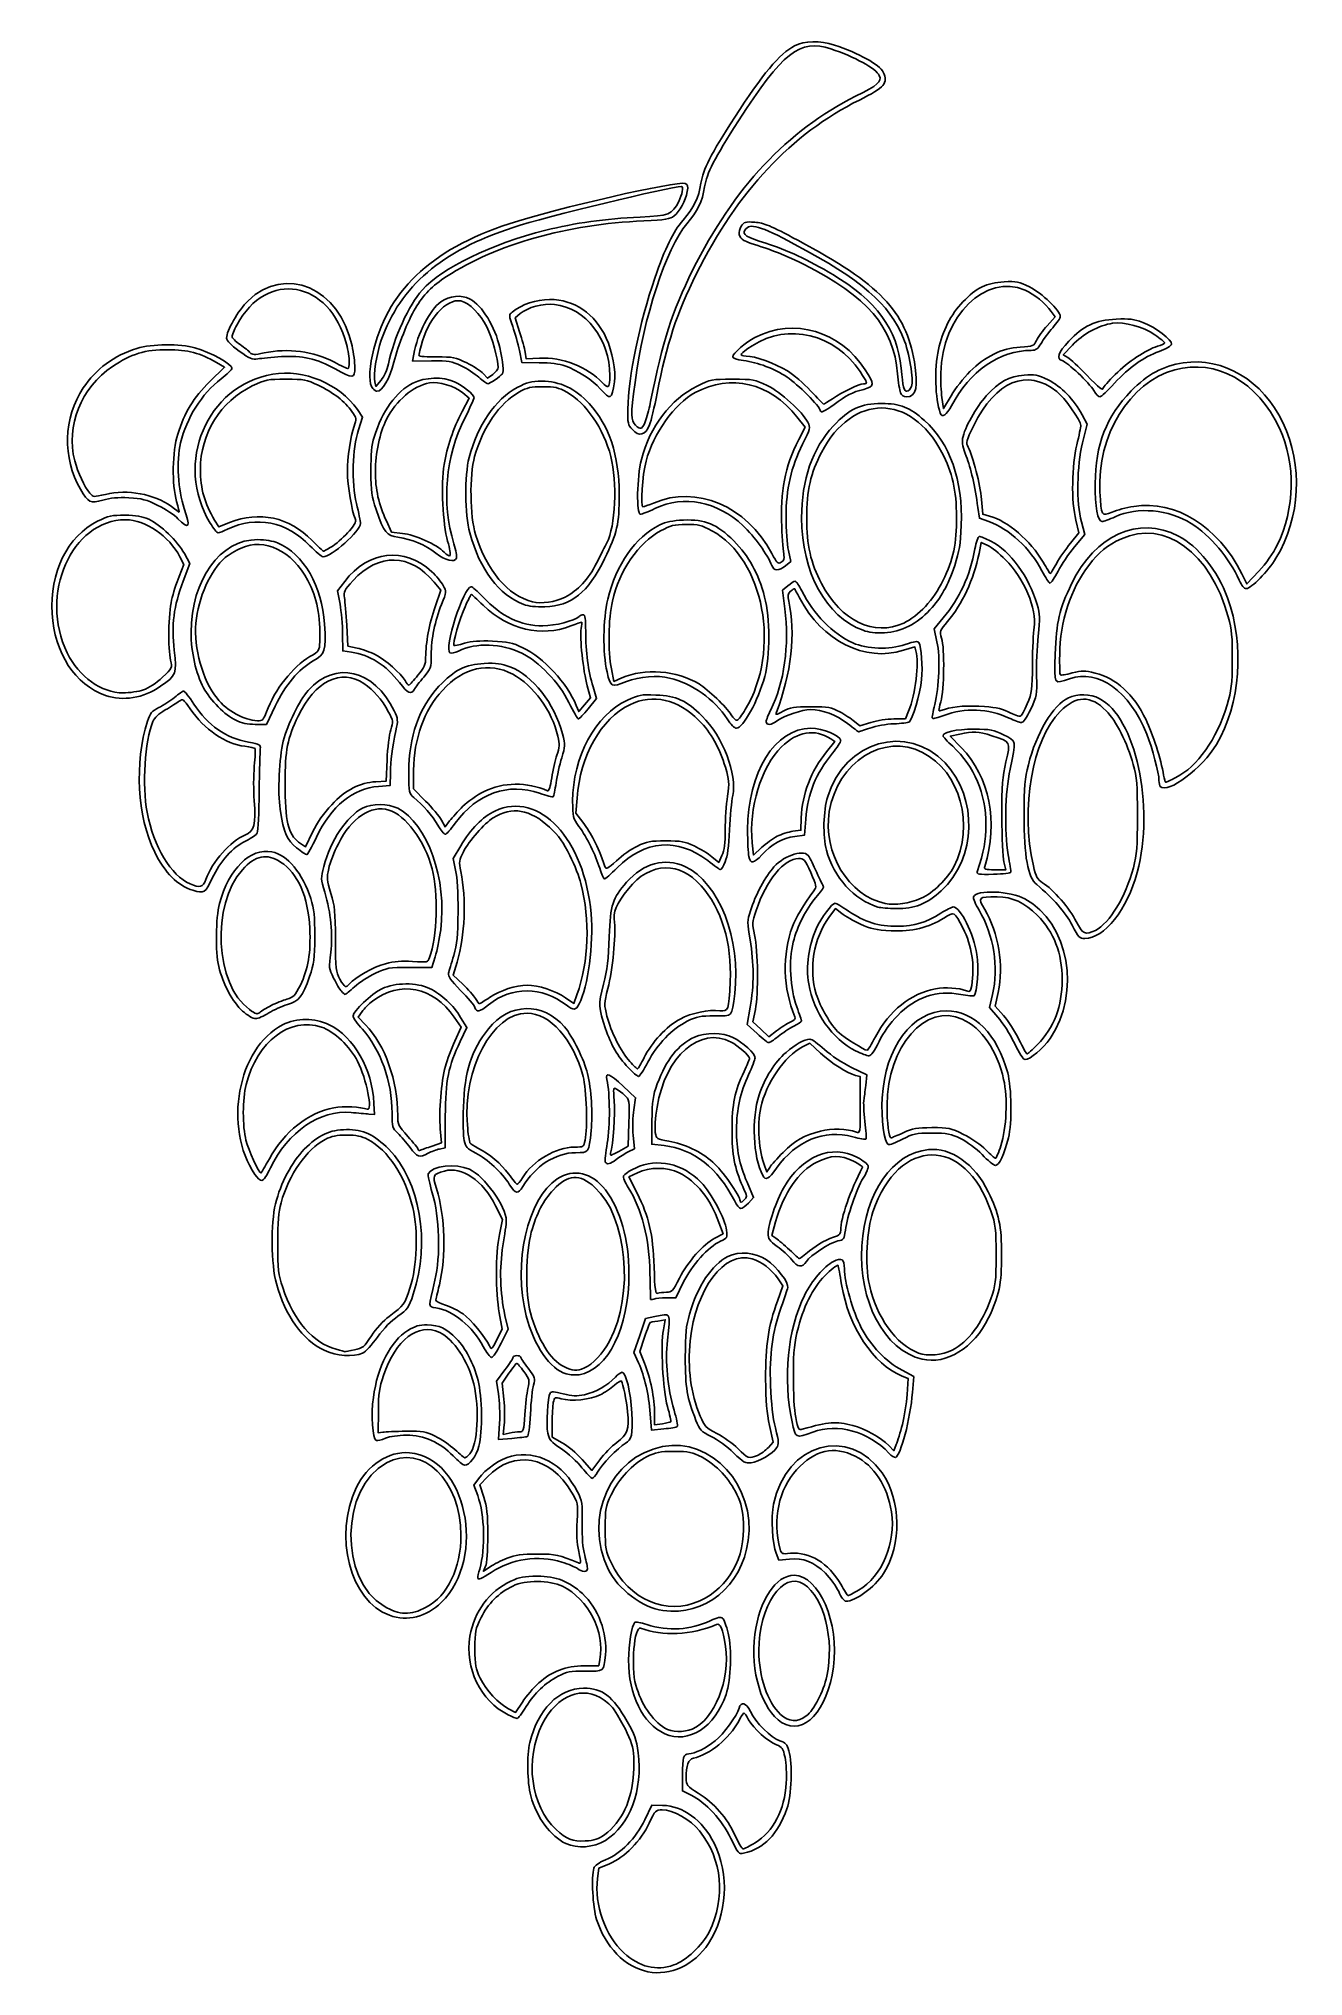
# Model space of a CAD drawing. Header units: inches. Extents: x 3.4 to 10.4, y 6.4 to 17.3.
import ezdxf

# ---------------------------------------------------------------- set-up
doc = ezdxf.new("R2010")
doc.units = ezdxf.units.IN
doc.layers.add('cad_path', color=7, linetype='CONTINUOUS')

msp = doc.modelspace()

# ---------------------------------------------------------------- linework, layer by layer
at = {"layer": 'cad_path', "color": 7}
for points in [[(6.067301, 15.728164), (6.039279, 15.704501), (6.064217, 15.626376)], [(9.016742, 15.66012), (9.06044, 15.709488), (9.038976, 15.739631)], [(6.174365, 15.453361), (6.076324, 15.454501), (6.062557, 15.522209)], [(6.094802, 15.511793), (6.100449, 15.475334), (6.175637, 15.478881)], [(9.157308, 15.551832), (9.106897, 15.497939), (9.13236, 15.482122)], [(4.331275, 15.347275), (4.413085, 15.427549), (4.367041, 15.454533)], [(5.571691, 15.46366), (5.464728, 15.462685), (5.471523, 15.50026)], [(5.253592, 15.345777), (5.260212, 15.32046), (5.289374, 15.355391)], [(5.860197, 15.392799), (5.884755, 15.366659), (5.914517, 15.387852)], [(5.156451, 15.190855), (5.185316, 15.149202), (5.162376, 15.077893)], [(5.742546, 15.179732), (5.781829, 15.254488), (5.745867, 15.284594)], [(8.427403, 15.257884), (8.435689, 15.196683), (8.478379, 15.268301)], [(7.626571, 15.023226), (7.6614, 15.091952), (7.615616, 15.150284)], [(9.211759, 15.161968), (9.239691, 15.108618), (9.214382, 15.005518)], [(8.690855, 14.564026), (8.636989, 14.582877), (8.628725, 14.643689)], [(8.648697, 14.688419), (8.655609, 14.605539), (8.693174, 14.595188)], [(4.357415, 14.572699), (4.38077, 14.534643), (4.441171, 14.558668)], [(5.31839, 14.568071), (5.347947, 14.504557), (5.408657, 14.498291)], [(9.14686, 14.442863), (9.1941, 14.50086), (9.176962, 14.571431)], [(9.208364, 14.561867), (9.22697, 14.49215), (9.16919, 14.4221)], [(8.684113, 14.430807), (8.647904, 14.447991), (8.634997, 14.384715)], [(4.158489, 14.257292), (4.184851, 14.323187), (4.162557, 14.366886)], [(4.187834, 14.384901), (4.217846, 14.329264), (4.180904, 14.230424)], [(7.568266, 14.402898), (7.582056, 14.340879), (7.55223, 14.317013)], [(5.059015, 14.102357), (5.045318, 14.177295), (5.085096, 14.229455)], [(5.591073, 14.087503), (5.622767, 14.17981), (5.585841, 14.224873)], [(7.548254, 14.075752), (7.534452, 14.180032), (7.564887, 14.204913)], [(10.105916, 14.272353), (10.134625, 14.215206), (10.200949, 14.286602)], [(8.399586, 13.891966), (8.384271, 13.964848), (8.434337, 14.024766)], [(5.122711, 13.833276), (5.074489, 13.840173), (5.0736, 13.933796)], [(5.096611, 13.983704), (5.103387, 13.867073), (5.154266, 13.856161)], [(8.28182, 13.841162), (8.275895, 13.86324), (8.213326, 13.843766)], [(6.578079, 13.739377), (6.592087, 13.670087), (6.635543, 13.689309)], [(6.381304, 13.535045), (6.394878, 13.501006), (6.428101, 13.539439), (6.461323, 13.577873), (6.442563, 13.645529)], [(6.474837, 13.639081), (6.49455, 13.573976), (6.448009, 13.516843)], [(4.696058, 13.531043), (4.647405, 13.428781), (4.584905, 13.429139)], [(7.938246, 13.446318), (7.96867, 13.421334), (8.03032, 13.440522)], [(8.157619, 13.459709), (8.223268, 13.459709), (8.240432, 13.502606)], [(7.78212, 13.276004), (7.828581, 13.333045), (7.804948, 13.348529)], [(8.527444, 13.375367), (8.474167, 13.363941), (8.536073, 13.299472)], [(5.259531, 13.108223), (5.31663, 13.110751), (5.322194, 13.230543)], [(5.340874, 13.156448), (5.340114, 13.087562), (5.274551, 13.082299)], [(5.471104, 13.172702), (5.470322, 13.067987), (5.53803, 13.000176)], [(6.385474, 13.016308), (6.379001, 12.932281), (6.417438, 12.881926)], [(7.593188, 12.830824), (7.637995, 12.836965), (7.640519, 12.90615)], [(4.827229, 12.770926), (4.865207, 12.743601), (4.905314, 12.826023)], [(5.626325, 12.893975), (5.646911, 12.855587), (5.67248, 12.889419)], [(7.665379, 12.899384), (7.657822, 12.808668), (7.603453, 12.802032)], [(5.70594, 12.613062), (5.691558, 12.677873), (5.734321, 12.749855)], [(7.14009, 12.688883), (7.178655, 12.656942), (7.196611, 12.696347)], [(7.365761, 12.767088), (7.373131, 12.698269), (7.418087, 12.739707)], [(8.723721, 12.615959), (8.785816, 12.615959), (8.774435, 12.66023)], [(7.866856, 12.371339), (7.830982, 12.398702), (7.794418, 12.348476)], [(5.591956, 12.129268), (5.573689, 12.069265), (5.449089, 12.069171)], [(5.714087, 12.099168), (5.692099, 12.025085), (5.745839, 11.974817)], [(8.7425, 11.929801), (8.726124, 11.853017), (8.77289, 11.799592)], [(5.182166, 11.821909), (5.160384, 11.791319), (5.202177, 11.74791)], [(6.321124, 11.899524), (6.367776, 11.867427), (6.384996, 11.916172)], [(7.393848, 11.698842), (7.338208, 11.749529), (7.354786, 11.846038)], [(7.383375, 11.833361), (7.369478, 11.764304), (7.41392, 11.722849), (7.458362, 11.681394), (7.502581, 11.715148)], [(8.741126, 11.790332), (8.692851, 11.844914), (8.710586, 11.917882)], [(5.701309, 11.657116), (5.736526, 11.73473), (5.698314, 11.790213)], [(5.734124, 11.789811), (5.768759, 11.732162), (5.731435, 11.654562)], [(7.748189, 11.5899), (7.688728, 11.644949), (7.647932, 11.624019)], [(7.92083, 11.51003), (8.006754, 11.468354), (8.0009, 11.409344)], [(6.643638, 11.404527), (6.712787, 11.339918), (6.702936, 11.272209)], [(7.970322, 11.299031), (7.970322, 11.458763), (7.94428, 11.46524)], [(5.248512, 11.308667), (5.251572, 11.246167), (5.220322, 11.248565)], [(5.648367, 11.236178), (5.647405, 11.059522), (5.616155, 11.053025)], [(6.619911, 11.039966), (6.672246, 11.069084), (6.675451, 11.199293)], [(6.872659, 11.071928), (6.803655, 11.079599), (6.804834, 11.209758)], [(5.574673, 11.069506), (5.626941, 11.086989), (5.619935, 11.166578)], [(6.699715, 11.129674), (6.706344, 11.054846), (6.671666, 11.036984)], [(7.436067, 10.955437), (7.44819, 10.925122), (7.463841, 10.950228)], [(6.724311, 10.920388), (6.676216, 10.896692), (6.721939, 10.805805)], [(7.336917, 10.867833), (7.37386, 10.781164), (7.344621, 10.750645)], [(5.950806, 10.57462), (5.967748, 10.658705), (5.929877, 10.735333)], [(7.156462, 10.553877), (7.202834, 10.578477), (7.17951, 10.642735)], [(7.496412, 10.645424), (7.475101, 10.569084), (7.498753, 10.553603)], [(6.980221, 10.305854), (6.939072, 10.220836), (6.885236, 10.220481)], [(7.507367, 10.202595), (7.538054, 10.28668), (7.510205, 10.326866)], [(5.936741, 9.986272), (5.966789, 10.045698), (5.950306, 10.135516)], [(5.982176, 10.122237), (5.999144, 10.045015), (5.960054, 9.965904)], [(6.729699, 9.85599), (6.703248, 9.914932), (6.736308, 10.009607), (6.769368, 10.104282), (6.820879, 10.115329)], [(6.868999, 10.041576), (6.879349, 10.0974), (6.836685, 10.090578)], [(6.763914, 10.00018), (6.736262, 9.92086), (6.76302, 9.855008)], [(5.945959, 9.682797), (5.934704, 9.754843), (5.981159, 9.816642)], [(6.004679, 9.79919), (5.96612, 9.743627), (5.975462, 9.653075)], [(8.204699, 9.814715), (8.269848, 9.779991), (8.262591, 9.690163)], [(8.232712, 9.679211), (8.238791, 9.768504), (8.204814, 9.782578)], [(5.273489, 9.584709), (5.272405, 9.464918), (5.298447, 9.468524)], [(6.870306, 9.486927), (6.801541, 9.480279), (6.794582, 9.570812)], [(6.81928, 9.572045), (6.81928, 9.50913), (6.86316, 9.516147)], [(6.02108, 9.433961), (5.946838, 9.42745), (5.952026, 9.519101)], [(5.978524, 9.509485), (5.972242, 9.456448), (6.006438, 9.463287)], [(6.246364, 9.521902), (6.246364, 9.440865), (6.302337, 9.409276)], [(7.456139, 9.382906), (7.483623, 9.412834), (7.462885, 9.506584)], [(8.129557, 9.394082), (8.157822, 9.364569), (8.171934, 9.399116)], [(5.884692, 9.218662), (5.840728, 9.173088), (5.863206, 9.105461)], [(6.413666, 9.31604), (6.469022, 9.254394), (6.512475, 9.31342)], [(5.82954, 9.113702), (5.808819, 9.172656), (5.83376, 9.20771)], [(7.573591, 8.758702), (7.515575, 8.752714), (7.49941, 8.791107)], [(5.873951, 8.718181), (5.861964, 8.690194), (5.898695, 8.715121)], [(6.425939, 8.160954), (6.506556, 8.161465), (6.513223, 8.197001)], [(6.002253, 7.920321), (6.041906, 7.899978), (6.079759, 7.95849)], [(7.024837, 7.437003), (6.97553, 7.461171), (6.97553, 7.54813)], [(6.764654, 7.29921), (6.804925, 7.381584), (6.863776, 7.380403)], [(6.567214, 7.05368), (6.507856, 7.029239), (6.500498, 6.971036)]]:
    msp.add_lwpolyline(points, dxfattribs=at)
for points in [[(5.032528, 15.418502)], [(5.110947, 15.457521)], [(5.330248, 15.446739)], [(5.944099, 15.426564)], [(8.584237, 15.4032)], [(5.241899, 15.309412)], [(5.835609, 15.371744)], [(6.515516, 15.307045)], [(6.56928, 15.380011)], [(8.257339, 15.320554)], [(9.278199, 15.297304)], [(9.329697, 15.311926)], [(7.746364, 15.18737)], [(7.814705, 15.251812)], [(8.195496, 15.28523)], [(6.693492, 15.080445)], [(6.771065, 15.134189)], [(8.418189, 15.170647)], [(4.144237, 14.675855)], [(4.152053, 14.580167)], [(4.890644, 14.429286)], [(5.020287, 14.429224)], [(5.661401, 14.454501)], [(10.303701, 14.432292)], [(5.595322, 14.38771)], [(7.475676, 14.3187)], [(7.543381, 14.376376)], [(9.067831, 14.328537)], [(8.986667, 14.289314)], [(10.090761, 14.236714)], [(6.087641, 14.099959)], [(6.318458, 14.141584)], [(8.213635, 13.996312)], [(7.986003, 13.955619)], [(5.391943, 13.663163)], [(5.495324, 13.70431)], [(3.74642, 13.591668)], [(3.958943, 13.622451)], [(4.47553, 13.451955)], [(4.647322, 13.498772)], [(6.340196, 13.550855)], [(7.225612, 13.459581)], [(7.327236, 13.512283)], [(8.157619, 13.459709)], [(8.803372, 13.464551)], [(8.904884, 13.543899)], [(7.899003, 13.434327)], [(9.736774, 13.132004)], [(9.649141, 13.081237)], [(5.01242, 12.979467)], [(5.746793, 12.971361)], [(5.606622, 12.865449)], [(7.505711, 12.802914)], [(4.816319, 12.738541)], [(6.722929, 12.748007)], [(7.346624, 12.690178)], [(6.512626, 12.623772)], [(8.625294, 12.604589)], [(4.235879, 12.500692)], [(4.308267, 12.561272)], [(8.06928, 12.40695)], [(8.31118, 12.456444)], [(9.15598, 12.306064)], [(9.286484, 12.276618)], [(5.066874, 11.936268)], [(5.112276, 11.977131)], [(4.513396, 11.82523)], [(4.673447, 11.856045)], [(5.813977, 11.845424)], [(5.896327, 11.901243)], [(7.578992, 11.76315)], [(7.393848, 11.698842)], [(7.944678, 11.602889)], [(8.05535, 11.680309)], [(8.832987, 11.644949)], [(8.961994, 11.637635)], [(6.67154, 11.509341)], [(6.761089, 11.564545)], [(5.451255, 11.061272)], [(5.574673, 11.069506)], [(8.757594, 11.071689)], [(4.663719, 10.998772)], [(6.54372, 10.979764)], [(7.538747, 11.034374)], [(8.652035, 11.022148)], [(4.582911, 10.910301)], [(6.007991, 10.853535)], [(6.079417, 10.891548)], [(7.313346, 10.842559)], [(7.424852, 10.905022)], [(7.26614, 10.764397)], [(7.586436, 10.434456)], [(7.686615, 10.483147)], [(6.797414, 10.211199)], [(6.885236, 10.251421)], [(4.970322, 9.92682)], [(5.139773, 9.928913)], [(5.860873, 9.947855)], [(8.316514, 9.87718)], [(8.485048, 9.928001)], [(6.325088, 9.795526)], [(6.427277, 9.828254)], [(6.063803, 9.470126)], [(6.910509, 9.526633)], [(8.20634, 9.511791)], [(5.691482, 9.336416)], [(5.785376, 9.34773)], [(6.608328, 9.410912)], [(7.261544, 9.353013)], [(7.395136, 9.338635)], [(8.13118, 9.351081)], [(6.412954, 9.269811)], [(5.994541, 8.763449)], [(5.829755, 8.655022)], [(7.849707, 8.576308)], [(7.961216, 8.584279)], [(5.541824, 8.489311)], [(6.86613, 8.470136)], [(7.072532, 8.525182)], [(5.336233, 8.443753)], [(6.172074, 8.065921)], [(5.999493, 7.88763)], [(7.030552, 7.807455)], [(7.530533, 7.84482)], [(7.66789, 7.880612)], [(6.876341, 7.781283)], [(6.322738, 7.16681)], [(6.540258, 7.216926)], [(7.246487, 7.195058)], [(7.381682, 7.170647)], [(6.781194, 6.449613)], [(6.927534, 6.48698)]]:
    msp.add_lwpolyline(points, close=True, dxfattribs=at)
for points in [[(7.805281, 17.209505), (7.633116, 17.265985), (7.534974, 17.189406), (7.288984, 16.806644)], [(7.60236, 17.226281), (7.658877, 17.255507), (7.744498, 17.257117), (7.825682, 17.230482)], [(7.268151, 16.827477), (7.420388, 17.064358), (7.520691, 17.184048), (7.60236, 17.226281)], [(8.077173, 17.060048), (8.059329, 17.099211), (7.937726, 17.166055), (7.805281, 17.209505)], [(7.825682, 17.230482), (7.960896, 17.18612), (8.080145, 17.120082), (8.098742, 17.079267)], [(7.944439, 16.943852), (8.070654, 17.006842), (8.092644, 17.026092), (8.077173, 17.060048)], [(8.098742, 17.079267), (8.127406, 17.016354), (8.108914, 16.994706), (7.965272, 16.923019)], [(7.032113, 15.970126), (7.262481, 16.432617), (7.563223, 16.753599), (7.944439, 16.943852)], [(7.965272, 16.923019), (7.584057, 16.732765), (7.283315, 16.411783), (7.052946, 15.949293)], [(7.078753, 16.457967), (7.091066, 16.535466), (7.132752, 16.616795), (7.268151, 16.827477)], [(7.288984, 16.806644), (7.153586, 16.595962), (7.111899, 16.514633), (7.099587, 16.437134)], [(6.006363, 16.230825), (6.269177, 16.317125), (6.947844, 16.472562), (6.990449, 16.456213)], [(6.970851, 16.438876), (6.907074, 16.438876), (6.207448, 16.269181), (6.027196, 16.209992)], [(7.001841, 16.410605), (6.991943, 16.357845), (6.960542, 16.299152), (6.928894, 16.274258)], [(6.954987, 16.356112), (6.973654, 16.392701), (6.982504, 16.438876), (6.970851, 16.438876)], [(6.979085, 16.250835), (7.040404, 16.322338), (7.065487, 16.374467), (7.078753, 16.457967)], [(6.990449, 16.456213), (7.005661, 16.450376), (7.00774, 16.442052), (7.001841, 16.410605)], [(7.099587, 16.437134), (7.08632, 16.353634), (7.061237, 16.301504), (6.999919, 16.230001)], [(6.209905, 16.194322), (6.37153, 16.235005), (6.543696, 16.258942), (6.738499, 16.267816)], [(6.738499, 16.267816), (6.899288, 16.27514), (6.91746, 16.282552), (6.954987, 16.356112)], [(6.928894, 16.274258), (6.906599, 16.256721), (6.880323, 16.252494), (6.759333, 16.246983)], [(5.240799, 15.498091), (5.316488, 15.850004), (5.561874, 16.084868), (6.006363, 16.230825)], [(6.027196, 16.209992), (5.625367, 16.078043), (5.396145, 15.881973), (5.2901, 15.579501)], [(5.518253, 15.859606), (5.626319, 15.982069), (5.907763, 16.11827), (6.209905, 16.194322)], [(6.759333, 16.246983), (6.324706, 16.227184), (5.941155, 16.118854), (5.654871, 15.935038)], [(6.999919, 16.230001), (6.884229, 16.095096), (6.757362, 15.707094), (6.70992, 15.343088)], [(6.820811, 15.926489), (6.879414, 16.096539), (6.92252, 16.184874), (6.979085, 16.250835)], [(7.318466, 16.137229), (7.290149, 16.152383), (7.283898, 16.186226), (7.303804, 16.216606)], [(7.303804, 16.216606), (7.319902, 16.241175), (7.326108, 16.242969), (7.381191, 16.238985)], [(7.325857, 16.196078), (7.309428, 16.169815), (7.331292, 16.155663), (7.441275, 16.121372)], [(7.601378, 16.117014), (7.409047, 16.219804), (7.351101, 16.236432), (7.325857, 16.196078)], [(7.381191, 16.238985), (7.432637, 16.235264), (7.466534, 16.221048), (7.621707, 16.138117)], [(7.436677, 16.095364), (7.381895, 16.112912), (7.3287, 16.131751), (7.318466, 16.137229)], [(7.656138, 16.002666), (7.590217, 16.036102), (7.49146, 16.077816), (7.436677, 16.095364)], [(7.441275, 16.121372), (7.557295, 16.085199), (7.680074, 16.028115), (7.816768, 15.946793)], [(8.213001, 15.588434), (8.129927, 15.785679), (7.98178, 15.913711), (7.601378, 16.117014)], [(7.621707, 16.138117), (8.080716, 15.892803), (8.224023, 15.743288), (8.273184, 15.458416)], [(5.095409, 15.556654), (5.001896, 15.915673), (4.647933, 15.977524), (4.481738, 15.663887)], [(4.544725, 15.799924), (4.7521, 16.003239), (5.058074, 15.870764), (5.126428, 15.548069)], [(6.797351, 15.235751), (6.864771, 15.575781), (6.916877, 15.738776), (7.032113, 15.970126)], [(7.052946, 15.949293), (6.943402, 15.72937), (6.886924, 15.557518), (6.833851, 15.282626)], [(8.179494, 15.39161), (8.156408, 15.653305), (8.011606, 15.822371), (7.656138, 16.002666)], [(7.816768, 15.946793), (8.058513, 15.802974), (8.179677, 15.637139), (8.199281, 15.423251)], [(8.892726, 15.858738), (8.673186, 15.956096), (8.427693, 15.714841), (8.420761, 15.394921)], [(5.330248, 15.446739), (5.360223, 15.591126), (5.444335, 15.775841), (5.518253, 15.859606)], [(5.654871, 15.935038), (5.57727, 15.885213), (5.523458, 15.830419), (5.481037, 15.758034)], [(5.623623, 15.793482), (5.672035, 15.828552), (5.737416, 15.834842), (5.787001, 15.8092)], [(6.669767, 15.192424), (6.673059, 15.375518), (6.73548, 15.678881), (6.820811, 15.926489)], [(8.544764, 15.793633), (8.618793, 15.871406), (8.679096, 15.900739), (8.775546, 15.905893)], [(8.775546, 15.905893), (8.844237, 15.909564), (8.858067, 15.906775), (8.918327, 15.877109)], [(9.038976, 15.739631), (9.006018, 15.785916), (8.945142, 15.835494), (8.892726, 15.858738)], [(8.918327, 15.877109), (8.985294, 15.844142), (9.090114, 15.743294), (9.090114, 15.711833)], [(4.424191, 15.590858), (4.422831, 15.630648), (4.488832, 15.745126), (4.544725, 15.799924)], [(5.481037, 15.758034), (5.437744, 15.684159), (5.384138, 15.550539), (5.360233, 15.456913)], [(5.471523, 15.50026), (5.492606, 15.61683), (5.560531, 15.747779), (5.623623, 15.793482)], [(5.734524, 15.798564), (5.656048, 15.8158), (5.547061, 15.692573), (5.513137, 15.548251)], [(5.880463, 15.653514), (5.844103, 15.727372), (5.783241, 15.787864), (5.734524, 15.798564)], [(5.787001, 15.8092), (5.853835, 15.774639), (5.927578, 15.653961), (5.952824, 15.537835)], [(6.025846, 15.655059), (6.003205, 15.719339), (6.003168, 15.720416), (6.02307, 15.736408)], [(6.02307, 15.736408), (6.077894, 15.780461), (6.156405, 15.806932), (6.232241, 15.806932)], [(6.25851, 15.779155), (6.197846, 15.786339), (6.107733, 15.762309), (6.067301, 15.728164)], [(6.232241, 15.806932), (6.369855, 15.806932), (6.485494, 15.728217), (6.549169, 15.591203)], [(6.56928, 15.380011), (6.56928, 15.586009), (6.435191, 15.758229), (6.25851, 15.779155)], [(8.407936, 15.527418), (8.428981, 15.627213), (8.479014, 15.724559), (8.544764, 15.793633)], [(4.481738, 15.663887), (4.466865, 15.63582), (4.454697, 15.606749), (4.454697, 15.599283)], [(5.944099, 15.426564), (5.943608, 15.474151), (5.910322, 15.592863), (5.880463, 15.653514)], [(6.062557, 15.522209), (6.054985, 15.559449), (6.038465, 15.619231), (6.025846, 15.655059)], [(6.064217, 15.626376), (6.077933, 15.583407), (6.091696, 15.531845), (6.094802, 15.511793)], [(7.969299, 15.403272), (7.828621, 15.615212), (7.568005, 15.677822), (7.365553, 15.548315)], [(7.380993, 15.594724), (7.600131, 15.70652), (7.857738, 15.631021), (7.99824, 15.413824)], [(8.957346, 15.578182), (8.96598, 15.596095), (8.992708, 15.632967), (9.016742, 15.66012)], [(9.047339, 15.648808), (9.023813, 15.622147), (8.994516, 15.582792), (8.982235, 15.561352)], [(9.090114, 15.711833), (9.090114, 15.703829), (9.070865, 15.675468), (9.047339, 15.648808)], [(9.137739, 15.573297), (9.217197, 15.659121), (9.285949, 15.691216), (9.402614, 15.696944)], [(9.382955, 15.673722), (9.308286, 15.66335), (9.213959, 15.612397), (9.157308, 15.551832)], [(9.618759, 15.609194), (9.551596, 15.655174), (9.449857, 15.683015), (9.382955, 15.673722)], [(9.402614, 15.696944), (9.475326, 15.700514), (9.501867, 15.697253), (9.551073, 15.678702)], [(9.551073, 15.678702), (9.621914, 15.651995), (9.717771, 15.579861), (9.713132, 15.556749)], [(3.622207, 15.312661), (3.692382, 15.417749), (3.794763, 15.492921), (3.92194, 15.532734)], [(4.095322, 15.526128), (3.96892, 15.52653), (3.890145, 15.502685), (3.786214, 15.432562)], [(3.92194, 15.532734), (4.006089, 15.559078), (4.1651, 15.560999), (4.247077, 15.536663)], [(4.367041, 15.454533), (4.276437, 15.50763), (4.207589, 15.525771), (4.095322, 15.526128)], [(4.247077, 15.536663), (4.337486, 15.509824), (4.454697, 15.444623), (4.454697, 15.42117)], [(4.493727, 15.518679), (4.448363, 15.551918), (4.424682, 15.5765), (4.424191, 15.590858)], [(4.454697, 15.599283), (4.454697, 15.591818), (4.474888, 15.571818), (4.499567, 15.554839)], [(4.599753, 15.474644), (4.566867, 15.469018), (4.554484, 15.474161), (4.493727, 15.518679)], [(4.499567, 15.554839), (4.524245, 15.53786), (4.549954, 15.51732), (4.556697, 15.509195)], [(4.556697, 15.509195), (4.567129, 15.496625), (4.578686, 15.496462), (4.634222, 15.508099)], [(4.634222, 15.508099), (4.767369, 15.535999), (4.911487, 15.516846), (5.027614, 15.455817)], [(5.110947, 15.457521), (5.110947, 15.479234), (5.103955, 15.523844), (5.095409, 15.556654)], [(5.126428, 15.548069), (5.134902, 15.508065), (5.141917, 15.453069), (5.142016, 15.425855)], [(5.2901, 15.579501), (5.263741, 15.504318), (5.244442, 15.380766), (5.253592, 15.345777)], [(5.513137, 15.548251), (5.509096, 15.531064), (5.503734, 15.50997), (5.501221, 15.501376)], [(5.952824, 15.537835), (5.971124, 15.453661), (5.976301, 15.403175), (5.967828, 15.3915)], [(6.549169, 15.591203), (6.582624, 15.519214), (6.604223, 15.404218), (6.595047, 15.346947)], [(7.25678, 15.485739), (7.25678, 15.504172), (7.330801, 15.569119), (7.380993, 15.594724)], [(7.365553, 15.548315), (7.295199, 15.50331), (7.287982, 15.491031), (7.331686, 15.49069)], [(8.257339, 15.320554), (8.270761, 15.355857), (8.244739, 15.513077), (8.213001, 15.588434)], [(8.418189, 15.170647), (8.38916, 15.252753), (8.384465, 15.416121), (8.407936, 15.527418)], [(8.927473, 15.52229), (8.750296, 15.521851), (8.581441, 15.404603), (8.481062, 15.212314)], [(8.584237, 15.4032), (8.669688, 15.488806), (8.762219, 15.534098), (8.865153, 15.540704)], [(8.865153, 15.540704), (8.938614, 15.545419), (8.94227, 15.546905), (8.957346, 15.578182)], [(8.982235, 15.561352), (8.963986, 15.529494), (8.953978, 15.522355), (8.927473, 15.52229)], [(9.101089, 15.46474), (9.065899, 15.475909), (9.076417, 15.507062), (9.137739, 15.573297)], [(9.643515, 15.516663), (9.554187, 15.484355), (9.477641, 15.429751), (9.393177, 15.338085)], [(9.397236, 15.387447), (9.469144, 15.458838), (9.56962, 15.52565), (9.634152, 15.544984)], [(9.673447, 15.564256), (9.673447, 15.568381), (9.648837, 15.588603), (9.618759, 15.609194)], [(9.634152, 15.544984), (9.655764, 15.551459), (9.673447, 15.560132), (9.673447, 15.564256)], [(9.713132, 15.556749), (9.711313, 15.547689), (9.680933, 15.530196), (9.643515, 15.516663)], [(3.786214, 15.432562), (3.609071, 15.313042), (3.523528, 15.09975), (3.574402, 14.904431)], [(4.454697, 15.42117), (4.454697, 15.415559), (4.426948, 15.38942), (4.393032, 15.363082)], [(4.731208, 15.487136), (4.679387, 15.48377), (4.620233, 15.478148), (4.599753, 15.474644)], [(4.682232, 15.388666), (4.855787, 15.418428), (5.05687, 15.334549), (5.156451, 15.190855)], [(5.032528, 15.418502), (4.927927, 15.476303), (4.847263, 15.494676), (4.731208, 15.487136)], [(5.027614, 15.455817), (5.064853, 15.436246), (5.098838, 15.419741), (5.103134, 15.419138)], [(5.142016, 15.425855), (5.142242, 15.363952), (5.132437, 15.363294), (5.032528, 15.418502)], [(5.103134, 15.419138), (5.107431, 15.418535), (5.110947, 15.435808), (5.110947, 15.457521)], [(5.241899, 15.309412), (5.221008, 15.330303), (5.220577, 15.40407), (5.240799, 15.498091)], [(5.360233, 15.456913), (5.336147, 15.362577), (5.296339, 15.293902), (5.265337, 15.293202)], [(5.289374, 15.355391), (5.306594, 15.376019), (5.323332, 15.413425), (5.330248, 15.446739)], [(5.501221, 15.501376), (5.49738, 15.488242), (5.512863, 15.485751), (5.598336, 15.485751)], [(5.736651, 15.436274), (5.684391, 15.461831), (5.668076, 15.464539), (5.571691, 15.46366)], [(5.598336, 15.485751), (5.691737, 15.485751), (5.705546, 15.483029), (5.76783, 15.452346)], [(5.835609, 15.371744), (5.813079, 15.391636), (5.768548, 15.420674), (5.736651, 15.436274)], [(5.76783, 15.452346), (5.805125, 15.433973), (5.84669, 15.407177), (5.860197, 15.392799)], [(5.914517, 15.387852), (5.930887, 15.399508), (5.944199, 15.416929), (5.944099, 15.426564)], [(6.316879, 15.43628), (6.290178, 15.44585), (6.233226, 15.452676), (6.174365, 15.453361)], [(6.175637, 15.478881), (6.30338, 15.484906), (6.446507, 15.428959), (6.526524, 15.341721)], [(6.515516, 15.307045), (6.473677, 15.354534), (6.386245, 15.411418), (6.316879, 15.43628)], [(7.316498, 15.465065), (7.279127, 15.469734), (7.25678, 15.477471), (7.25678, 15.485739)], [(7.561638, 15.372327), (7.489731, 15.420056), (7.397512, 15.454943), (7.316498, 15.465065)], [(7.331686, 15.49069), (7.380606, 15.490309), (7.492338, 15.450138), (7.563057, 15.407507)], [(7.563057, 15.407507), (7.596211, 15.38752), (7.654534, 15.337575), (7.692663, 15.296517)], [(7.988551, 15.334608), (8.013329, 15.334746), (8.012264, 15.338542), (7.969299, 15.403272)], [(7.99824, 15.413824), (8.050942, 15.332353), (8.049915, 15.319342), (7.989582, 15.30415)], [(8.199281, 15.423251), (8.209025, 15.316951), (8.215, 15.293043), (8.231824, 15.293043)], [(8.273184, 15.458416), (8.297007, 15.320369), (8.283905, 15.261793), (8.229205, 15.261793)], [(8.478379, 15.268301), (8.501858, 15.30769), (8.549494, 15.368395), (8.584237, 15.4032)], [(9.069738, 15.29268), (8.904117, 15.423854), (8.727576, 15.351381), (8.605772, 15.102212)], [(9.278199, 15.297304), (9.25107, 15.3412), (9.130147, 15.455518), (9.101089, 15.46474)], [(9.13236, 15.482122), (9.146364, 15.473423), (9.192978, 15.430201), (9.235947, 15.386075)], [(9.730268, 15.413096), (9.478441, 15.34493), (9.293844, 15.044034), (9.311765, 14.73093)], [(9.486671, 15.295315), (9.578653, 15.389099), (9.662775, 15.434348), (9.778423, 15.452248)], [(10.316381, 15.086409), (10.19462, 15.347684), (9.963834, 15.47632), (9.730268, 15.413096)], [(9.778423, 15.452248), (10.000021, 15.486549), (10.225468, 15.351545), (10.335698, 15.118538)], [(3.606686, 14.745491), (3.504607, 14.919676), (3.510795, 15.145821), (3.622207, 15.312661)], [(4.33222, 14.556064), (4.129465, 14.890763), (4.312093, 15.325195), (4.682232, 15.388666)], [(4.150888, 15.053459), (4.188214, 15.173671), (4.239527, 15.25725), (4.331275, 15.347275)], [(4.393032, 15.363082), (4.285717, 15.279745), (4.199758, 15.143275), (4.167175, 15.00451)], [(4.568085, 15.322874), (4.390967, 15.23829), (4.277524, 15.056019), (4.277672, 14.856259)], [(4.75678, 15.360754), (4.652484, 15.360754), (4.643722, 15.358995), (4.568085, 15.322874)], [(4.936895, 15.327247), (4.87121, 15.35836), (4.858339, 15.360754), (4.75678, 15.360754)], [(5.125478, 15.180042), (5.087052, 15.235489), (5.019824, 15.287967), (4.936895, 15.327247)], [(5.265337, 15.293202), (5.261449, 15.293119), (5.250902, 15.300409), (5.241899, 15.309412)], [(5.250105, 15.03729), (5.293898, 15.181061), (5.374226, 15.292676), (5.467275, 15.339044)], [(5.560589, 15.340038), (5.46806, 15.322887), (5.373109, 15.242306), (5.31789, 15.134067)], [(5.467275, 15.339044), (5.534498, 15.372542), (5.635271, 15.375782), (5.699489, 15.346508)], [(5.745867, 15.284594), (5.7, 15.322993), (5.611505, 15.349475), (5.560589, 15.340038)], [(5.699489, 15.346508), (5.749626, 15.323653), (5.808864, 15.275353), (5.808864, 15.257328)], [(5.781789, 14.923251), (5.827463, 15.101973), (5.928518, 15.249015), (6.050503, 15.314247)], [(6.06022, 15.288103), (5.952342, 15.228356), (5.857347, 15.090469), (5.81245, 14.928459)], [(5.885381, 15.335143), (5.880536, 15.335382), (5.858139, 15.351852), (5.835609, 15.371744)], [(5.967828, 15.3915), (5.95666, 15.376108), (5.895966, 15.334622), (5.885381, 15.335143)], [(6.050503, 15.314247), (6.106677, 15.344287), (6.126711, 15.349426), (6.189269, 15.349845)], [(6.19428, 15.319081), (6.12711, 15.319081), (6.108312, 15.314737), (6.06022, 15.288103)], [(6.189269, 15.349845), (6.286761, 15.350498), (6.378013, 15.307256), (6.453546, 15.224611)], [(6.32834, 15.288103), (6.280249, 15.314737), (6.26145, 15.319081), (6.19428, 15.319081)], [(6.574595, 14.928459), (6.53367, 15.085471), (6.435599, 15.228699), (6.32834, 15.288103)], [(6.595047, 15.346947), (6.578674, 15.244764), (6.572927, 15.241881), (6.515516, 15.307045)], [(6.526524, 15.341721), (6.540247, 15.32676), (6.555481, 15.316994), (6.560378, 15.32002)], [(6.560378, 15.32002), (6.565274, 15.323046), (6.56928, 15.350042), (6.56928, 15.380011)], [(6.70992, 15.343088), (6.685063, 15.152371), (6.685289, 15.135324), (6.713103, 15.102939)], [(6.746035, 14.911551), (6.793367, 15.096618), (6.908669, 15.248443), (7.057889, 15.322192)], [(7.615616, 15.150284), (7.466103, 15.34078), (7.244431, 15.393497), (7.046322, 15.285672)], [(7.057889, 15.322192), (7.134275, 15.359944), (7.138431, 15.360751), (7.256459, 15.360751)], [(7.256459, 15.360751), (7.372587, 15.360751), (7.379677, 15.359444), (7.449708, 15.325119)], [(7.449708, 15.325119), (7.526855, 15.287305), (7.645666, 15.179942), (7.676515, 15.120164)], [(7.746364, 15.18737), (7.746364, 15.206478), (7.618257, 15.334745), (7.561638, 15.372327)], [(7.692663, 15.296517), (7.730792, 15.25546), (7.763488, 15.221475), (7.76532, 15.220996)], [(7.814705, 15.251812), (7.870394, 15.290126), (7.963497, 15.334468), (7.988551, 15.334608)], [(7.989582, 15.30415), (7.927216, 15.288446), (7.889061, 15.268857), (7.823526, 15.218898)], [(8.195496, 15.28523), (8.190719, 15.298121), (8.183518, 15.345992), (8.179494, 15.39161)], [(8.231824, 15.293043), (8.240104, 15.293043), (8.251586, 15.305423), (8.257339, 15.320554)], [(8.420761, 15.394921), (8.419857, 15.353211), (8.422846, 15.291544), (8.427403, 15.257884)], [(8.675498, 15.267262), (8.748081, 15.346679), (8.804, 15.377549), (8.88741, 15.384244)], [(8.88741, 15.384244), (8.947887, 15.389098), (8.961532, 15.386288), (9.021996, 15.356521)], [(9.021996, 15.356521), (9.097311, 15.319444), (9.166391, 15.248621), (9.211759, 15.161968)], [(9.204697, 15.10236), (9.204697, 15.128964), (9.112774, 15.258595), (9.069738, 15.29268)], [(9.235947, 15.386075), (9.311543, 15.308442), (9.329697, 15.294083), (9.329697, 15.311926)], [(9.311512, 15.261793), (9.305261, 15.261793), (9.29027, 15.277773), (9.278199, 15.297304)], [(9.285176, 14.777418), (9.286124, 14.9943), (9.348381, 15.154318), (9.486671, 15.295315)], [(9.393177, 15.338085), (9.354513, 15.296124), (9.317763, 15.261793), (9.311512, 15.261793)], [(9.329697, 15.311926), (9.329697, 15.316583), (9.360089, 15.350567), (9.397236, 15.387447)], [(5.13823, 15.098647), (5.152304, 15.138537), (5.151738, 15.142148), (5.125478, 15.180042)], [(5.641706, 14.882708), (5.657762, 14.982238), (5.692438, 15.084376), (5.742546, 15.179732)], [(5.808864, 15.257328), (5.808864, 15.250163), (5.785823, 15.199046), (5.757663, 15.143735)], [(6.453546, 15.224611), (6.565227, 15.102413), (6.621364, 14.933274), (6.621364, 14.718972)], [(6.693492, 15.080445), (6.6707, 15.104801), (6.668387, 15.115714), (6.669767, 15.192424)], [(6.771065, 15.134189), (6.779843, 15.161402), (6.791671, 15.207105), (6.797351, 15.235751)], [(7.046322, 15.285672), (6.931214, 15.223023), (6.81245, 15.057098), (6.771999, 14.902418)], [(6.833851, 15.282626), (6.818919, 15.205282), (6.799975, 15.125759), (6.791753, 15.105908)], [(7.823526, 15.218898), (7.771978, 15.1796), (7.746364, 15.169135), (7.746364, 15.18737)], [(8.426949, 14.951165), (8.252723, 15.282719), (7.927504, 15.282719), (7.753278, 14.951165)], [(7.76532, 15.220996), (7.767152, 15.220517), (7.789376, 15.234384), (7.814705, 15.251812)], [(7.820589, 15.100076), (7.909897, 15.195546), (7.974296, 15.225413), (8.090114, 15.225078)], [(8.090114, 15.225078), (8.194104, 15.224777), (8.247383, 15.203614), (8.329087, 15.130155)], [(8.229205, 15.261793), (8.212772, 15.261793), (8.2012, 15.269839), (8.195496, 15.28523)], [(8.481062, 15.212314), (8.453725, 15.159946), (8.428, 15.142898), (8.418189, 15.170647)], [(8.543104, 15.029292), (8.553509, 15.086608), (8.620593, 15.207188), (8.675498, 15.267262)], [(5.10053, 14.84168), (5.10053, 14.922325), (5.117977, 15.041244), (5.13823, 15.098647)], [(5.162376, 15.077893), (5.127547, 14.96963), (5.12271, 14.785469), (5.151521, 14.664616)], [(5.31789, 15.134067), (5.282775, 15.065237), (5.25678, 14.942548), (5.25678, 14.845648)], [(5.757663, 15.143735), (5.648858, 14.930027), (5.625978, 14.668265), (5.696193, 14.440475)], [(6.791753, 15.105908), (6.766886, 15.045863), (6.733862, 15.037305), (6.693492, 15.080445)], [(6.713103, 15.102939), (6.738566, 15.073291), (6.754129, 15.081682), (6.771065, 15.134189)], [(7.642343, 14.584709), (7.642343, 14.799672), (7.702628, 14.973975), (7.820589, 15.100076)], [(7.676515, 15.120164), (7.692816, 15.088577), (7.692217, 15.086034), (7.647531, 14.996996)], [(8.329087, 15.130155), (8.473349, 15.000451), (8.545296, 14.796236), (8.535666, 14.543807)], [(8.605772, 15.102212), (8.562781, 15.014268), (8.560897, 15.006825), (8.574817, 14.979907)], [(9.182173, 14.994386), (9.194561, 15.044969), (9.204697, 15.093557), (9.204697, 15.10236)], [(10.335698, 15.118538), (10.449565, 14.877844), (10.434808, 14.588825), (10.296932, 14.359261)], [(10.303701, 14.432292), (10.404095, 14.637038), (10.408955, 14.887762), (10.316381, 15.086409)], [(4.144237, 14.675855), (4.117426, 14.771353), (4.120681, 14.956175), (4.150888, 15.053459)], [(4.167175, 15.00451), (4.142679, 14.900183), (4.151408, 14.738721), (4.187007, 14.63768)], [(5.231687, 14.845126), (5.231349, 14.942126), (5.236046, 14.991135), (5.250105, 15.03729)], [(7.530983, 14.535466), (7.521801, 14.734059), (7.54814, 14.868461), (7.626571, 15.023226)], [(7.647531, 14.996996), (7.583466, 14.869345), (7.555507, 14.746429), (7.554934, 14.589918)], [(8.563416, 14.929563), (8.54556, 14.974738), (8.539025, 15.006825), (8.543104, 15.029292)], [(8.574817, 14.979907), (8.602548, 14.926282), (8.641764, 14.771559), (8.648697, 14.688419)], [(9.176962, 14.571431), (9.151145, 14.677741), (9.15361, 14.877754), (9.182173, 14.994386)], [(9.214382, 15.005518), (9.182037, 14.873762), (9.179285, 14.670826), (9.208364, 14.561867)], [(3.574402, 14.904431), (3.591353, 14.839352), (3.628905, 14.759148), (3.659332, 14.723036)], [(4.277672, 14.856259), (4.277755, 14.748329), (4.301538, 14.663746), (4.357415, 14.572699)], [(5.661401, 14.454501), (5.634079, 14.54839), (5.623806, 14.771746), (5.641706, 14.882708)], [(5.785855, 14.500403), (5.757019, 14.607379), (5.75499, 14.818385), (5.781789, 14.923251)], [(5.81245, 14.928459), (5.782984, 14.822132), (5.785745, 14.593903), (5.817744, 14.490959)], [(6.552587, 14.44584), (6.599928, 14.535784), (6.611396, 14.78727), (6.574595, 14.928459)], [(6.739986, 14.605543), (6.71644, 14.605543), (6.720517, 14.811776), (6.746035, 14.911551)], [(6.771999, 14.902418), (6.751085, 14.822446), (6.738992, 14.647209), (6.754386, 14.647209)], [(7.753278, 14.951165), (7.692819, 14.83611), (7.670806, 14.7383), (7.670806, 14.584709)], [(8.509405, 14.589918), (8.508811, 14.738311), (8.48578, 14.83921), (8.426949, 14.951165)], [(8.628725, 14.643689), (8.612623, 14.762186), (8.589408, 14.863801), (8.563416, 14.929563)], [(3.731284, 14.684274), (3.661504, 14.663989), (3.651597, 14.668856), (3.606686, 14.745491)], [(3.746364, 14.716387), (3.870887, 14.746335), (4.017602, 14.71913), (4.116155, 14.647817)], [(5.143622, 14.58205), (5.126503, 14.614037), (5.10053, 14.770526), (5.10053, 14.84168)], [(5.260869, 14.631584), (5.235645, 14.704758), (5.232087, 14.730792), (5.231687, 14.845126)], [(5.25678, 14.845648), (5.25678, 14.743991), (5.275252, 14.660769), (5.31839, 14.568071)], [(6.813842, 14.667944), (7.053592, 14.770713), (7.333663, 14.651387), (7.474972, 14.386264)], [(9.323631, 14.563876), (9.299653, 14.563876), (9.284608, 14.647423), (9.285176, 14.777418)], [(3.659332, 14.723036), (3.678365, 14.700448), (3.679674, 14.700348), (3.746364, 14.716387)], [(3.877583, 14.697205), (3.81624, 14.700425), (3.773995, 14.696691), (3.731284, 14.684274)], [(4.039993, 14.654984), (3.975684, 14.686812), (3.950408, 14.693383), (3.877583, 14.697205)], [(4.152053, 14.580167), (4.132309, 14.600585), (4.081882, 14.634253), (4.039993, 14.654984)], [(4.116155, 14.647817), (4.139072, 14.631234), (4.158549, 14.617283), (4.159437, 14.616813)], [(4.159437, 14.616813), (4.160326, 14.616343), (4.153485, 14.642913), (4.144237, 14.675855)], [(4.187007, 14.63768), (4.223859, 14.533084), (4.213717, 14.516396), (4.152053, 14.580167)], [(5.151521, 14.664616), (5.16358, 14.614034), (5.173447, 14.56415), (5.173447, 14.553764)], [(6.621364, 14.718972), (6.621364, 14.54696), (6.610917, 14.500505), (6.53964, 14.355543)], [(6.821744, 14.637038), (6.784727, 14.619715), (6.747936, 14.605543), (6.739986, 14.605543)], [(6.754386, 14.647209), (6.760482, 14.647209), (6.787237, 14.65654), (6.813842, 14.667944)], [(7.314498, 14.541093), (7.167312, 14.678778), (6.986271, 14.714029), (6.821744, 14.637038)], [(9.311765, 14.73093), (9.319698, 14.592314), (9.320045, 14.591729), (9.379269, 14.617115)], [(9.379269, 14.617115), (9.405615, 14.628409), (9.460317, 14.642783), (9.50083, 14.649059)], [(9.822509, 14.553726), (9.698177, 14.63276), (9.521915, 14.64826), (9.39713, 14.591132)], [(9.50083, 14.649059), (9.736188, 14.685518), (9.97216, 14.53861), (10.105916, 14.272353)], [(3.859395, 14.574293), (3.55674, 14.574293), (3.373036, 14.155159), (3.532678, 13.828863)], [(3.44738, 14.049137), (3.432981, 14.277935), (3.534399, 14.483402), (3.702584, 14.566162)], [(3.702584, 14.566162), (3.764031, 14.596398), (3.781649, 14.600276), (3.855551, 14.599824)], [(3.855551, 14.599824), (3.917955, 14.599442), (3.951657, 14.593631), (3.988848, 14.57684)], [(4.162557, 14.366886), (4.103154, 14.483326), (3.97019, 14.574293), (3.859395, 14.574293)], [(3.988848, 14.57684), (4.054106, 14.547378), (4.150177, 14.454709), (4.187834, 14.384901)], [(4.376816, 14.501376), (4.370509, 14.501376), (4.350441, 14.525985), (4.33222, 14.556064)], [(4.890644, 14.429286), (4.762587, 14.56374), (4.589296, 14.598495), (4.430208, 14.521632)], [(4.441171, 14.558668), (4.607532, 14.62484), (4.775509, 14.58875), (4.902035, 14.459651)], [(5.173447, 14.553764), (5.173447, 14.511923), (5.008417, 14.364412), (4.964202, 14.366731)], [(5.111216, 14.512118), (5.14526, 14.552779), (5.151769, 14.566827), (5.143622, 14.58205)], [(5.382682, 14.476198), (5.319691, 14.484554), (5.305165, 14.503083), (5.260869, 14.631584)], [(6.557791, 14.129533), (6.603704, 14.322854), (6.71251, 14.478193), (6.848839, 14.545053)], [(6.848839, 14.545053), (6.883899, 14.562247), (6.920581, 14.569875), (6.980739, 14.572481)], [(6.996364, 14.54784), (6.927871, 14.54748), (6.910103, 14.543069), (6.852258, 14.512067)], [(6.980739, 14.572481), (7.103335, 14.577792), (7.167161, 14.551328), (7.262901, 14.455489)], [(7.140141, 14.512653), (7.081662, 14.544361), (7.065953, 14.548206), (6.996364, 14.54784)], [(7.475676, 14.3187), (7.453559, 14.376874), (7.376738, 14.48287), (7.314498, 14.541093)], [(7.543381, 14.376376), (7.539946, 14.390699), (7.534366, 14.462289), (7.530983, 14.535466)], [(7.554934, 14.589918), (7.554683, 14.521168), (7.560682, 14.437009), (7.568266, 14.402898)], [(7.986003, 13.955619), (7.778781, 14.030915), (7.642343, 14.280672), (7.642343, 14.584709)], [(7.670806, 14.584709), (7.670806, 14.431119), (7.692819, 14.333309), (7.753278, 14.218254)], [(8.433114, 14.23307), (8.491805, 14.35446), (8.510008, 14.439604), (8.509405, 14.589918)], [(8.535666, 14.543807), (8.531453, 14.43339), (8.525667, 14.398121), (8.498802, 14.319084)], [(8.986667, 14.289314), (8.923042, 14.412354), (8.801368, 14.525349), (8.690855, 14.564026)], [(8.693174, 14.595188), (8.795901, 14.566882), (8.923531, 14.457535), (8.993548, 14.337844)], [(9.153217, 14.21651), (9.284923, 14.490374), (9.525137, 14.59757), (9.751225, 14.483374)], [(9.39713, 14.591132), (9.364387, 14.576141), (9.331312, 14.563876), (9.323631, 14.563876)], [(10.029611, 14.031706), (9.932172, 14.38973), (9.673095, 14.578641), (9.431648, 14.467722)], [(10.090761, 14.236714), (10.03656, 14.359243), (9.92959, 14.485657), (9.822509, 14.553726)], [(4.22553, 13.944084), (4.22553, 14.238086), (4.389555, 14.465596), (4.599826, 14.46325)], [(4.430208, 14.521632), (4.40715, 14.510491), (4.383123, 14.501376), (4.376816, 14.501376)], [(4.878818, 14.234337), (4.789896, 14.401684), (4.636665, 14.476162), (4.505413, 14.415829)], [(4.599826, 14.46325), (4.638366, 14.46282), (4.686082, 14.454961), (4.709102, 14.445252)], [(4.709102, 14.445252), (4.855473, 14.383518), (4.96031, 14.202322), (4.972606, 13.98982)], [(4.964202, 14.366731), (4.956109, 14.367155), (4.923009, 14.395305), (4.890644, 14.429286)], [(4.902035, 14.459651), (4.933864, 14.427175), (4.962617, 14.399841), (4.965932, 14.398908)], [(4.965932, 14.398908), (4.969246, 14.397976), (4.993706, 14.411618), (5.020287, 14.429224)], [(5.020287, 14.429224), (5.046867, 14.44683), (5.087786, 14.484132), (5.111216, 14.512118)], [(5.085096, 14.229455), (5.217153, 14.402621), (5.418726, 14.425091), (5.572072, 14.283741)], [(5.595322, 14.38771), (5.536047, 14.434255), (5.459859, 14.46596), (5.382682, 14.476198)], [(5.408657, 14.498291), (5.47774, 14.491161), (5.60206, 14.434725), (5.641751, 14.392476)], [(5.67477, 14.373634), (5.679087, 14.378007), (5.673071, 14.414397), (5.661401, 14.454501)], [(5.696193, 14.440475), (5.707401, 14.404116), (5.714047, 14.367787), (5.710961, 14.359746)], [(6.087641, 14.099959), (5.947788, 14.153194), (5.841393, 14.294371), (5.785855, 14.500403)], [(5.817744, 14.490959), (5.880508, 14.289035), (5.99756, 14.151123), (6.136989, 14.114822)], [(6.494544, 14.331693), (6.516913, 14.376321), (6.543033, 14.427687), (6.552587, 14.44584)], [(6.852258, 14.512067), (6.729438, 14.446243), (6.623136, 14.29084), (6.583346, 14.118947)], [(7.327236, 13.512283), (7.527874, 13.844889), (7.432648, 14.354051), (7.140141, 14.512653)], [(7.262901, 14.455489), (7.347331, 14.370972), (7.399492, 14.276116), (7.435287, 14.142001)], [(8.612124, 14.410855), (8.619186, 14.449183), (8.630265, 14.480543), (8.636744, 14.480543)], [(8.636744, 14.480543), (8.643222, 14.480543), (8.672283, 14.468703), (8.701323, 14.454231)], [(8.783653, 14.350728), (8.748821, 14.38532), (8.704028, 14.421355), (8.684113, 14.430807)], [(8.701323, 14.454231), (8.808247, 14.400949), (8.915647, 14.254119), (8.960465, 14.099952)], [(9.067831, 14.328537), (9.085315, 14.359518), (9.120878, 14.410964), (9.14686, 14.442863)], [(9.16919, 14.4221), (9.13741, 14.383572), (9.096071, 14.322384), (9.077324, 14.286126)], [(9.431648, 14.467722), (9.352225, 14.431235), (9.30669, 14.394113), (9.249329, 14.319084)], [(9.751225, 14.483374), (9.858802, 14.429037), (9.970934, 14.287669), (10.026132, 14.136793)], [(10.200949, 14.286602), (10.240197, 14.328852), (10.282144, 14.388328), (10.303701, 14.432292)], [(4.416537, 14.362249), (4.335236, 14.293479), (4.265012, 14.137192), (4.252045, 13.996168)], [(4.505413, 14.415829), (4.474654, 14.401691), (4.43466, 14.37758), (4.416537, 14.362249)], [(5.585841, 14.224873), (5.453304, 14.386617), (5.274938, 14.390406), (5.132452, 14.234503)], [(5.710961, 14.359746), (5.700716, 14.333049), (5.649008, 14.345553), (5.595322, 14.38771)], [(5.641751, 14.392476), (5.655594, 14.37774), (5.670453, 14.369261), (5.67477, 14.373634)], [(6.53964, 14.355543), (6.445556, 14.164197), (6.356071, 14.092636), (6.204697, 14.087692)], [(6.318458, 14.141584), (6.390952, 14.17832), (6.449172, 14.241176), (6.494544, 14.331693)], [(7.474972, 14.386264), (7.505035, 14.329859), (7.509511, 14.325799), (7.528698, 14.337534)], [(7.55223, 14.317013), (7.513614, 14.286111), (7.487851, 14.286679), (7.475676, 14.3187)], [(7.528698, 14.337534), (7.544157, 14.346989), (7.547995, 14.357141), (7.543381, 14.376376)], [(8.498802, 14.319084), (8.459167, 14.202479), (8.425071, 14.141229), (8.36041, 14.07048)], [(8.434337, 14.024766), (8.526029, 14.1345), (8.584667, 14.261842), (8.612124, 14.410855)], [(8.634997, 14.384715), (8.605665, 14.240916), (8.540728, 14.100676), (8.459376, 14.005436)], [(8.943089, 13.971673), (8.960011, 14.074302), (8.886848, 14.248246), (8.783653, 14.350728)], [(8.993548, 14.337844), (9.014665, 14.301745), (9.032865, 14.272209), (9.033992, 14.272209)], [(9.033992, 14.272209), (9.035119, 14.272209), (9.050347, 14.297557), (9.067831, 14.328537)], [(9.249329, 14.319084), (9.147955, 14.186488), (9.089091, 14.005244), (9.086414, 13.817462)], [(10.296932, 14.359261), (10.254433, 14.288499), (10.157492, 14.188876), (10.131135, 14.188876)], [(4.180904, 14.230424), (4.128435, 14.090047), (4.114824, 13.983788), (4.131427, 13.844175)], [(4.116482, 14.125032), (4.125086, 14.161532), (4.143989, 14.221049), (4.158489, 14.257292)], [(4.945418, 13.892001), (4.949815, 14.039675), (4.931079, 14.135983), (4.878818, 14.234337)], [(5.132452, 14.234503), (5.082744, 14.180115), (5.078387, 14.171423), (5.083842, 14.137547)], [(5.572072, 14.283741), (5.59716, 14.260616), (5.626184, 14.225916), (5.636569, 14.206631)], [(5.636569, 14.206631), (5.655255, 14.171934), (5.655157, 14.170829), (5.627214, 14.100981)], [(7.564887, 14.204913), (7.581626, 14.218597), (7.600205, 14.229962), (7.606173, 14.230168)], [(7.606173, 14.230168), (7.612141, 14.230374), (7.629135, 14.205933), (7.643937, 14.175855)], [(7.753278, 14.218254), (7.863961, 14.007624), (8.047675, 13.919054), (8.213635, 13.996312)], [(8.213635, 13.996312), (8.295239, 14.0343), (8.382546, 14.128481), (8.433114, 14.23307)], [(9.032822, 14.220203), (9.027093, 14.220203), (9.006323, 14.251303), (8.986667, 14.289314)], [(9.077324, 14.286126), (9.058577, 14.249869), (9.038551, 14.220203), (9.032822, 14.220203)], [(9.061702, 13.821689), (9.068154, 14.004733), (9.083771, 14.072108), (9.153217, 14.21651)], [(10.131135, 14.188876), (10.118323, 14.188876), (10.104872, 14.204813), (10.090761, 14.236714)], [(4.111173, 13.787834), (4.095633, 13.851653), (4.098754, 14.049825), (4.116482, 14.125032)], [(5.0736, 13.933796), (5.073111, 13.985288), (5.066548, 14.06114), (5.059015, 14.102357)], [(5.083842, 14.137547), (5.087138, 14.11708), (5.092884, 14.047851), (5.096611, 13.983704)], [(5.627214, 14.100981), (5.589758, 14.007356), (5.569682, 13.908677), (5.569461, 13.817114)], [(5.673948, 13.829191), (5.638828, 13.850896), (5.750379, 14.199293), (5.792448, 14.199293)], [(5.793594, 14.157626), (5.79223, 14.157626), (5.776547, 14.125985), (5.758743, 14.087314)], [(5.792448, 14.199293), (5.799241, 14.199293), (5.82878, 14.173992), (5.85809, 14.143069)], [(5.860472, 14.095584), (5.825053, 14.129707), (5.794958, 14.157626), (5.793594, 14.157626)], [(5.85809, 14.143069), (5.963496, 14.031861), (6.069649, 13.980543), (6.19428, 13.980543)], [(6.351619, 13.980004), (6.184042, 13.916312), (6.00211, 13.959125), (5.860472, 14.095584)], [(6.204697, 14.087692), (6.156343, 14.086112), (6.111736, 14.090787), (6.087641, 14.099959)], [(6.136989, 14.114822), (6.184506, 14.102451), (6.264516, 14.11425), (6.318458, 14.141584)], [(6.553646, 13.72273), (6.528531, 13.832346), (6.530382, 14.01413), (6.557791, 14.129533)], [(6.583346, 14.118947), (6.560588, 14.020631), (6.558059, 13.83841), (6.578079, 13.739377)], [(7.435287, 14.142001), (7.466535, 14.024923), (7.466804, 13.811715), (7.435848, 13.697245)], [(7.570231, 14.118047), (7.610311, 13.945238), (7.583807, 13.707926), (7.50096, 13.497802)], [(7.580974, 14.174407), (7.564721, 14.159698), (7.562849, 14.149875), (7.570231, 14.118047)], [(7.603418, 14.187944), (7.6019, 14.190296), (7.5918, 14.184204), (7.580974, 14.174407)], [(7.630899, 14.136793), (7.617303, 14.162574), (7.604936, 14.185592), (7.603418, 14.187944)], [(8.213326, 13.843766), (7.995723, 13.776041), (7.758101, 13.895591), (7.630899, 14.136793)], [(7.643937, 14.175855), (7.706801, 14.048118), (7.81791, 13.934937), (7.92919, 13.885284)], [(8.960465, 14.099952), (8.976248, 14.045658), (8.976951, 14.024631), (8.96636, 13.92349)], [(10.026132, 14.136793), (10.12241, 13.873624), (10.097335, 13.542614), (9.964066, 13.317503)], [(3.74642, 13.591668), (3.576986, 13.650947), (3.461303, 13.827919), (3.44738, 14.049137)], [(4.252045, 13.996168), (4.239291, 13.857466), (4.290241, 13.676719), (4.370743, 13.575076)], [(4.972606, 13.98982), (4.98125, 13.84044), (4.975498, 13.821725), (4.909493, 13.784475)], [(5.538237, 13.803268), (5.538598, 13.885741), (5.558432, 13.992438), (5.591073, 14.087503)], [(5.758743, 14.087314), (5.729459, 14.023706), (5.688117, 13.879067), (5.696752, 13.870432)], [(6.19428, 13.980543), (6.261225, 13.980543), (6.37325, 14.009513), (6.396601, 14.032863)], [(6.411585, 14.001371), (6.409515, 14.001368), (6.38253, 13.991753), (6.351619, 13.980004)], [(6.396601, 14.032863), (6.4022, 14.038462), (6.412874, 14.043043), (6.420322, 14.043043)], [(6.408585, 13.965324), (6.412305, 13.985153), (6.413655, 14.001374), (6.411585, 14.001371)], [(6.420322, 14.043043), (6.430422, 14.043043), (6.433864, 14.019407), (6.433864, 13.950046)], [(7.470194, 13.51154), (7.544322, 13.657825), (7.574601, 13.876684), (7.548254, 14.075752)], [(8.36041, 14.07048), (8.288157, 13.991424), (8.19993, 13.946902), (8.106309, 13.942255)], [(8.459376, 14.005436), (8.41496, 13.953438), (8.414183, 13.951264), (8.425863, 13.911686)], [(10.052481, 13.787834), (10.053309, 13.920234), (10.049818, 13.957459), (10.029611, 14.031706)], [(4.295615, 13.633961), (4.252363, 13.713898), (4.22553, 13.832631), (4.22553, 13.944084)], [(4.89088, 13.808668), (4.942818, 13.839299), (4.943897, 13.840949), (4.945418, 13.892001)], [(5.696752, 13.870432), (5.698675, 13.868509), (5.725264, 13.87427), (5.75584, 13.883233)], [(6.075809, 13.828107), (5.959901, 13.883684), (5.823433, 13.888149), (5.721343, 13.839704)], [(5.75584, 13.883233), (5.795107, 13.894744), (5.840879, 13.898328), (5.91171, 13.895438)], [(5.91171, 13.895438), (5.997656, 13.891932), (6.022094, 13.886608), (6.082693, 13.858184)], [(6.442563, 13.645529), (6.419401, 13.729059), (6.399464, 13.916703), (6.408585, 13.965324)], [(6.433864, 13.950046), (6.433864, 13.837035), (6.448473, 13.726155), (6.474837, 13.639081)], [(7.92919, 13.885284), (8.007824, 13.850199), (8.133487, 13.846271), (8.2219, 13.876135)], [(8.106309, 13.942255), (8.056334, 13.939774), (8.017842, 13.94405), (7.986003, 13.955619)], [(8.2219, 13.876135), (8.274404, 13.89387), (8.292543, 13.896345), (8.298569, 13.886596)], [(8.298569, 13.886596), (8.312632, 13.86384), (8.32082, 13.750329), (8.313496, 13.679647)], [(8.386941, 13.540063), (8.412732, 13.63969), (8.418554, 13.801702), (8.399586, 13.891966)], [(8.425863, 13.911686), (8.443238, 13.852811), (8.440126, 13.622721), (8.421045, 13.555476)], [(8.934152, 13.767001), (8.934676, 13.852939), (8.938698, 13.945041), (8.943089, 13.971673)], [(8.96636, 13.92349), (8.959747, 13.860338), (8.955589, 13.759449), (8.957121, 13.699293)], [(3.532678, 13.828863), (3.597859, 13.695637), (3.723912, 13.605543), (3.84513, 13.605543)], [(4.131427, 13.844175), (4.146955, 13.713601), (4.142944, 13.703034), (4.054823, 13.642342)], [(4.064943, 13.692764), (4.120974, 13.745842), (4.121257, 13.746422), (4.111173, 13.787834)], [(4.647322, 13.498772), (4.694221, 13.625077), (4.793266, 13.751098), (4.89088, 13.808668)], [(4.909493, 13.784475), (4.826613, 13.7377), (4.752523, 13.649726), (4.696058, 13.531043)], [(4.881568, 13.619057), (5.032884, 13.788913), (5.249062, 13.737709), (5.361535, 13.50537)], [(5.391943, 13.663163), (5.316309, 13.761199), (5.225503, 13.818575), (5.122711, 13.833276)], [(5.154266, 13.856161), (5.18225, 13.85016), (5.227521, 13.833911), (5.25487, 13.820052)], [(5.25487, 13.820052), (5.313108, 13.790541), (5.401925, 13.713465), (5.422938, 13.674202)], [(5.495324, 13.70431), (5.531221, 13.747929), (5.538063, 13.763707), (5.538237, 13.803268)], [(5.569461, 13.817114), (5.569286, 13.744842), (5.567827, 13.740548), (5.527685, 13.694168)], [(5.612829, 13.64235), (5.697091, 13.732434), (5.76109, 13.764701), (5.866026, 13.770008)], [(6.025558, 13.710142), (5.89297, 13.78117), (5.7497, 13.748106), (5.631771, 13.619265)], [(5.721343, 13.839704), (5.701305, 13.830196), (5.679978, 13.825465), (5.673948, 13.829191)], [(5.866026, 13.770008), (5.933717, 13.773431), (5.960939, 13.769914), (6.010083, 13.751376)], [(6.340196, 13.550855), (6.284569, 13.663548), (6.171317, 13.782311), (6.075809, 13.828107)], [(6.082693, 13.858184), (6.197258, 13.804448), (6.332034, 13.658601), (6.381304, 13.535045)], [(8.240432, 13.502606), (8.280431, 13.602575), (8.300906, 13.770052), (8.28182, 13.841162)], [(9.142197, 13.684845), (9.052103, 13.653133), (9.055553, 13.647268), (9.061702, 13.821689)], [(9.086414, 13.817462), (9.085584, 13.759278), (9.087249, 13.7093), (9.090114, 13.7064)], [(10.023374, 13.538348), (10.048238, 13.620757), (10.051618, 13.64973), (10.052481, 13.787834)], [(3.958943, 13.622451), (3.989302, 13.632796), (4.030453, 13.660092), (4.064943, 13.692764)], [(5.192341, 13.657919), (5.06549, 13.744481), (4.918481, 13.671513), (4.824484, 13.475334)], [(5.475235, 13.625826), (5.457879, 13.593396), (5.439365, 13.601695), (5.391943, 13.663163)], [(5.422938, 13.674202), (5.431024, 13.659093), (5.44101, 13.648011), (5.445128, 13.649575)], [(5.445128, 13.649575), (5.449247, 13.651138), (5.471835, 13.675769), (5.495324, 13.70431)], [(5.527685, 13.694168), (5.504808, 13.667735), (5.481206, 13.636981), (5.475235, 13.625826)], [(6.010083, 13.751376), (6.136747, 13.703605), (6.259733, 13.546701), (6.303566, 13.376953)], [(6.277992, 13.36313), (6.246687, 13.503014), (6.140998, 13.648301), (6.025558, 13.710142)], [(6.661942, 13.668581), (6.57537, 13.635677), (6.573362, 13.636681), (6.553646, 13.72273)], [(6.635543, 13.689309), (6.763156, 13.745759), (6.943167, 13.731654), (7.068137, 13.655412)], [(6.903816, 13.688816), (6.834076, 13.705262), (6.737107, 13.69715), (6.661942, 13.668581)], [(7.225612, 13.459581), (7.156208, 13.567737), (7.027031, 13.659758), (6.903816, 13.688816)], [(7.435848, 13.697245), (7.399388, 13.562422), (7.31487, 13.407626), (7.277717, 13.407626)], [(8.313496, 13.679647), (8.305363, 13.601147), (8.262172, 13.453854), (8.243992, 13.442619)], [(8.904886, 13.543899), (8.931257, 13.606165), (8.933265, 13.62147), (8.934152, 13.767001)], [(8.957121, 13.699293), (8.959803, 13.593934), (8.958606, 13.587145), (8.924509, 13.514397)], [(9.090114, 13.7064), (9.092978, 13.703499), (9.123104, 13.708214), (9.157061, 13.716876)], [(9.574235, 13.374279), (9.478744, 13.614266), (9.302208, 13.741167), (9.142197, 13.684845)], [(9.157061, 13.716876), (9.212496, 13.731018), (9.225545, 13.730962), (9.284863, 13.716324)], [(9.284863, 13.716324), (9.404357, 13.686836), (9.498592, 13.600386), (9.569652, 13.455062)], [(4.054823, 13.642342), (3.958433, 13.575956), (3.844727, 13.557273), (3.74642, 13.591668)], [(3.84513, 13.605543), (3.880434, 13.605543), (3.93165, 13.613152), (3.958943, 13.622451)], [(4.04506, 13.523091), (4.070171, 13.535247), (4.109774, 13.561115), (4.133067, 13.580576)], [(4.158638, 13.558667), (4.146731, 13.549982), (4.111822, 13.528088), (4.081062, 13.510015)], [(4.133067, 13.580576), (4.15636, 13.600037), (4.179302, 13.615959), (4.184049, 13.615959)], [(4.220119, 13.516624), (4.182232, 13.571633), (4.179229, 13.573687), (4.158638, 13.558667)], [(4.184049, 13.615959), (4.188796, 13.615959), (4.214406, 13.583279), (4.240959, 13.543337)], [(4.47553, 13.451955), (4.416465, 13.480253), (4.333216, 13.56447), (4.295615, 13.633961)], [(4.370743, 13.575076), (4.426092, 13.505192), (4.52413, 13.45077), (4.596511, 13.44975)], [(4.741793, 13.334709), (4.7669, 13.432627), (4.830196, 13.56139), (4.881568, 13.619057)], [(5.330305, 13.498531), (5.289269, 13.57357), (5.250772, 13.618045), (5.192341, 13.657919)], [(5.44428, 13.161099), (5.44428, 13.362234), (5.500223, 13.521963), (5.612829, 13.64235)], [(5.631771, 13.619265), (5.5294, 13.507421), (5.472421, 13.349052), (5.471104, 13.172702)], [(6.360947, 12.999734), (6.360947, 13.247154), (6.487644, 13.480895), (6.667335, 13.564982)], [(6.667335, 13.564982), (6.730846, 13.594703), (6.743196, 13.596906), (6.827201, 13.5935)], [(7.067618, 13.451761), (6.951694, 13.570375), (6.809243, 13.602517), (6.680229, 13.539168)], [(6.827201, 13.5935), (6.941822, 13.588854), (6.998227, 13.563204), (7.085679, 13.475959)], [(7.068137, 13.655412), (7.118897, 13.624445), (7.221146, 13.526554), (7.247831, 13.483377)], [(8.421045, 13.555476), (8.407136, 13.506457), (8.407125, 13.500878), (8.420951, 13.506185)], [(8.911046, 13.20322), (8.954943, 13.379281), (9.049645, 13.537356), (9.135685, 13.578184)], [(9.34698, 13.505474), (9.259062, 13.593393), (9.17996, 13.592214), (9.089381, 13.501636)], [(9.135685, 13.578184), (9.184151, 13.601183), (9.259166, 13.599647), (9.308159, 13.574652)], [(9.308159, 13.574652), (9.510575, 13.471387), (9.619329, 12.972331), (9.520481, 12.600334)], [(4.022042, 12.714184), (3.92392, 12.914311), (3.90735, 13.215962), (3.981813, 13.446525)], [(4.011704, 13.444995), (3.966803, 13.337486), (3.951052, 13.086857), (3.979791, 12.937188)], [(3.981813, 13.446525), (3.997126, 13.493937), (4.005315, 13.503851), (4.04506, 13.523091)], [(4.081062, 13.510015), (4.044945, 13.488795), (4.020377, 13.465764), (4.011704, 13.444995)], [(4.525945, 13.306924), (4.418091, 13.319697), (4.299961, 13.400697), (4.220119, 13.516624)], [(4.240959, 13.543337), (4.322262, 13.421041), (4.417825, 13.354618), (4.547337, 13.330383)], [(4.584905, 13.429139), (4.542944, 13.42938), (4.507001, 13.436878), (4.47553, 13.451955)], [(4.596511, 13.44975), (4.625824, 13.449336), (4.63072, 13.45406), (4.647322, 13.498772)], [(4.824484, 13.475334), (4.764287, 13.349699), (4.752156, 13.287071), (4.751848, 13.100334)], [(5.343036, 13.398825), (5.357832, 13.44579), (5.357432, 13.448925), (5.330305, 13.498531)], [(5.361535, 13.50537), (5.383905, 13.459159), (5.384475, 13.452749), (5.37152, 13.392933)], [(6.393327, 13.459709), (6.38885, 13.459709), (6.36494, 13.500725), (6.340196, 13.550855)], [(6.680229, 13.539168), (6.519087, 13.460044), (6.403923, 13.255757), (6.385474, 13.016308)], [(6.448009, 13.516843), (6.422412, 13.485419), (6.397805, 13.459709), (6.393327, 13.459709)], [(7.215908, 13.189089), (7.182725, 13.299007), (7.135973, 13.38182), (7.067618, 13.451761)], [(7.085679, 13.475959), (7.202137, 13.359775), (7.283183, 13.148819), (7.25684, 13.030439)], [(7.277717, 13.407626), (7.266605, 13.407626), (7.245354, 13.428816), (7.225612, 13.459581)], [(7.247831, 13.483377), (7.259746, 13.464097), (7.274838, 13.450033), (7.281367, 13.452123)], [(7.281367, 13.452123), (7.287896, 13.454214), (7.308537, 13.481286), (7.327236, 13.512283)], [(7.44428, 13.444431), (7.44428, 13.453215), (7.455941, 13.483414), (7.470194, 13.51154)], [(7.507996, 13.450158), (7.472037, 13.424553), (7.44428, 13.422058), (7.44428, 13.444431)], [(7.50096, 13.497802), (7.494155, 13.480543), (7.498014, 13.481069), (7.539148, 13.50301)], [(7.692129, 13.511793), (7.64432, 13.511793), (7.550406, 13.480357), (7.507996, 13.450158)], [(7.539148, 13.50301), (7.578787, 13.524154), (7.599529, 13.527418), (7.69428, 13.527418)], [(7.899003, 13.434328), (7.834344, 13.483171), (7.757908, 13.511793), (7.692129, 13.511793)], [(7.69428, 13.527418), (7.793208, 13.527418), (7.80863, 13.524738), (7.855739, 13.49936)], [(7.855739, 13.49936), (7.884384, 13.483928), (7.921513, 13.460059), (7.938246, 13.446318)], [(8.03032, 13.440522), (8.064227, 13.451075), (8.121512, 13.459709), (8.157619, 13.459709)], [(8.374492, 13.463525), (8.371275, 13.466743), (8.376877, 13.501185), (8.386941, 13.540063)], [(8.437824, 13.479181), (8.406209, 13.467353), (8.37771, 13.460307), (8.374492, 13.463525)], [(8.420951, 13.506185), (8.476219, 13.527393), (8.540884, 13.534767), (8.634928, 13.530584)], [(8.803372, 13.464551), (8.686534, 13.518027), (8.55565, 13.523266), (8.437824, 13.479181)], [(8.634928, 13.530584), (8.721273, 13.526744), (8.752174, 13.520762), (8.798556, 13.498906)], [(8.798556, 13.498906), (8.830005, 13.484087), (8.860424, 13.473107), (8.866153, 13.474505)], [(8.872426, 13.439729), (8.863248, 13.440199), (8.832174, 13.451368), (8.803372, 13.464551)], [(9.089381, 13.501636), (8.932747, 13.345002), (8.866054, 12.960952), (8.939448, 12.63826)], [(8.866153, 13.474505), (8.871882, 13.475903), (8.889311, 13.507131), (8.904884, 13.543899)], [(8.924509, 13.514397), (8.901458, 13.465216), (8.883293, 13.439174), (8.872426, 13.439729)], [(9.498311, 13.204501), (9.465132, 13.324756), (9.401859, 13.450595), (9.34698, 13.505474)], [(9.569652, 13.455062), (9.608111, 13.376408), (9.653435, 13.233313), (9.667984, 13.144606)], [(9.736774, 13.132003), (9.857042, 13.192948), (9.9656, 13.346862), (10.023374, 13.538348)], [(5.322194, 13.230543), (5.325255, 13.296428), (5.334633, 13.372155), (5.343036, 13.398825)], [(5.37152, 13.392933), (5.349698, 13.292168), (5.34169, 13.230375), (5.340874, 13.156448)], [(6.273209, 13.25737), (6.287699, 13.300049), (6.28844, 13.316443), (6.277992, 13.36313)], [(6.303566, 13.376953), (6.320275, 13.312246), (6.320127, 13.307355), (6.299471, 13.241536)], [(7.340187, 12.838616), (7.34039, 13.161139), (7.493778, 13.407626), (7.69428, 13.407626)], [(7.804948, 13.348529), (7.716007, 13.406806), (7.618189, 13.390649), (7.529115, 13.302968)], [(7.69428, 13.407626), (7.758903, 13.407626), (7.860947, 13.36551), (7.860947, 13.338839)], [(7.788127, 13.025278), (7.884523, 13.337374), (8.233183, 13.437147), (8.444949, 13.213236)], [(8.318787, 13.272461), (8.101352, 13.383388), (7.843334, 13.219323), (7.797353, 12.940897)], [(7.860947, 13.338839), (7.860947, 13.330677), (7.840176, 13.298498), (7.81479, 13.267331)], [(7.960879, 13.387557), (7.960343, 13.387977), (7.932499, 13.409024), (7.899003, 13.434327)], [(8.023379, 13.408252), (7.989539, 13.396449), (7.961414, 13.387137), (7.960879, 13.387557)], [(8.158377, 13.432412), (8.117967, 13.430927), (8.057218, 13.420054), (8.023379, 13.408252)], [(8.243992, 13.442619), (8.237313, 13.438491), (8.198786, 13.433898), (8.158377, 13.432412)], [(8.433864, 13.365113), (8.433864, 13.386648), (8.50652, 13.402418), (8.605739, 13.402418)], [(8.487598, 13.306481), (8.458044, 13.333924), (8.433864, 13.360309), (8.433864, 13.365113)], [(8.706204, 13.365835), (8.630446, 13.389818), (8.601921, 13.391339), (8.527444, 13.375367)], [(8.605739, 13.402418), (8.700646, 13.402418), (8.715461, 13.39964), (8.772405, 13.371168)], [(8.785588, 13.219069), (8.812636, 13.334064), (8.813891, 13.331743), (8.706204, 13.365835)], [(8.772405, 13.371168), (8.84549, 13.334625), (8.844312, 13.340799), (8.809178, 13.178459)], [(9.642197, 13.116029), (9.642197, 13.155606), (9.604992, 13.296983), (9.574235, 13.374279)], [(4.584085, 13.29416), (4.582006, 13.297639), (4.555843, 13.303383), (4.525945, 13.306924)], [(4.547337, 13.330383), (4.611296, 13.318414), (4.615919, 13.315722), (4.612802, 13.292253)], [(4.579269, 13.194587), (4.583996, 13.245873), (4.586163, 13.290681), (4.584085, 13.29416)], [(4.612802, 13.292253), (4.610958, 13.278364), (4.608242, 13.170907), (4.606766, 13.053459)], [(4.723957, 12.954501), (4.709493, 13.046491), (4.718809, 13.245074), (4.741793, 13.334709)], [(6.2441, 13.129927), (6.250678, 13.172241), (6.263777, 13.229591), (6.273209, 13.25737)], [(6.299471, 13.241536), (6.287685, 13.203979), (6.273541, 13.141112), (6.26804, 13.101831)], [(7.529115, 13.302968), (7.416524, 13.192139), (7.345273, 12.958403), (7.365761, 12.767088)], [(7.640519, 12.90615), (7.645426, 13.04069), (7.694183, 13.16804), (7.78212, 13.276004)], [(7.81479, 13.267331), (7.72008, 13.151051), (7.677637, 13.046531), (7.665379, 12.899384)], [(8.494064, 12.632349), (8.612664, 12.865183), (8.530753, 13.164324), (8.318787, 13.272461)], [(8.673447, 12.8678), (8.673447, 13.042123), (8.609345, 13.19343), (8.487598, 13.306481)], [(8.536073, 13.299472), (8.69569, 13.133247), (8.744496, 12.885678), (8.667227, 12.634189)], [(9.964066, 13.317503), (9.884544, 13.183178), (9.691802, 13.038577), (9.649141, 13.081237)], [(4.578957, 13.003183), (4.574402, 13.057169), (4.574543, 13.1433), (4.579269, 13.194587)], [(5.472692, 13.019536), (5.444796, 13.04248), (5.44428, 13.045052), (5.44428, 13.161099)], [(6.221022, 13.057813), (6.227795, 13.054876), (6.236813, 13.083056), (6.2441, 13.129927)], [(7.227271, 13.02709), (7.238477, 13.104596), (7.237588, 13.117273), (7.215908, 13.189089)], [(8.444949, 13.213236), (8.63069, 13.016843), (8.620733, 12.680492), (8.42378, 12.498148)], [(8.762808, 12.912834), (8.762595, 13.091885), (8.765797, 13.134928), (8.785588, 13.219069)], [(8.809178, 13.178459), (8.7805, 13.045952), (8.775882, 12.834387), (8.798718, 12.699293)], [(8.88749, 12.923251), (8.887911, 13.080835), (8.89167, 13.125505), (8.911046, 13.20322)], [(9.521626, 12.918043), (9.521345, 13.094771), (9.518315, 13.131997), (9.498311, 13.204501)], [(9.667984, 13.144606), (9.671508, 13.123121), (9.676678, 13.105543), (9.679474, 13.105543)], [(9.679474, 13.105543), (9.682269, 13.105543), (9.708054, 13.11745), (9.736774, 13.132004)], [(4.606766, 13.053459), (4.60529, 12.936011), (4.600582, 12.83209), (4.596303, 12.822522)], [(4.751848, 13.100334), (4.751499, 12.88932), (4.769005, 12.812818), (4.827229, 12.770926)], [(5.274551, 13.082299), (5.130382, 13.070726), (5.009625, 12.971974), (4.927408, 12.798411)], [(5.01242, 12.979467), (5.09128, 13.063063), (5.170375, 13.104275), (5.259531, 13.108223)], [(5.606622, 12.865449), (5.575558, 12.917784), (5.523286, 12.977923), (5.472692, 13.019536)], [(6.17591, 13.043515), (6.001819, 13.105686), (5.825466, 13.043394), (5.704227, 12.876908)], [(5.746793, 12.971361), (5.773603, 12.997822), (5.826964, 13.034943), (5.865374, 13.053852)], [(5.865374, 13.053852), (5.972859, 13.106767), (6.104728, 13.108235), (6.221022, 13.057813)], [(5.926191, 12.944527), (6.174077, 13.059936), (6.428191, 12.788392), (6.46422, 12.369596)], [(6.25206, 13.024434), (6.248772, 13.021146), (6.214505, 13.029733), (6.17591, 13.043515)], [(6.26804, 13.101831), (6.262539, 13.06255), (6.255348, 13.027721), (6.25206, 13.024434)], [(7.21484, 12.839377), (7.21499, 12.896371), (7.220584, 12.980842), (7.227271, 13.02709)], [(7.25684, 13.030439), (7.250096, 13.000132), (7.241939, 12.914397), (7.238713, 12.839918)], [(7.781378, 12.725334), (7.760202, 12.804487), (7.763367, 12.945115), (7.788127, 13.025278)], [(9.649141, 13.081237), (9.645322, 13.085057), (9.642197, 13.100713), (9.642197, 13.116029)], [(3.979791, 12.937188), (4.017004, 12.743381), (4.112981, 12.583569), (4.220322, 12.536677)], [(4.526273, 12.809347), (4.579688, 12.830719), (4.590234, 12.869523), (4.578957, 13.003183)], [(4.816319, 12.738541), (4.761349, 12.78133), (4.745277, 12.81891), (4.723957, 12.954501)], [(4.905314, 12.826023), (4.931648, 12.880141), (4.968429, 12.932834), (5.01242, 12.979467)], [(4.968338, 12.63434), (5.006314, 12.779135), (5.09678, 12.915283), (5.18488, 12.960228)], [(5.331766, 12.949904), (5.232706, 12.979583), (5.121592, 12.905434), (5.049607, 12.761613)], [(5.18488, 12.960228), (5.238414, 12.987539), (5.327716, 12.987291), (5.381836, 12.959681)], [(5.574445, 12.621168), (5.531145, 12.780194), (5.426904, 12.921399), (5.331766, 12.949904)], [(5.381836, 12.959681), (5.549002, 12.874399), (5.659785, 12.561416), (5.622336, 12.280219)], [(5.53803, 13.000176), (5.57527, 12.962879), (5.615002, 12.915089), (5.626325, 12.893975)], [(5.67248, 12.889419), (5.686543, 12.908027), (5.719984, 12.944901), (5.746793, 12.971361)], [(5.734321, 12.749855), (5.790035, 12.843636), (5.858339, 12.912937), (5.926191, 12.944527)], [(5.916252, 12.906372), (5.867503, 12.876282), (5.780439, 12.777092), (5.749931, 12.716889)], [(6.230898, 12.853843), (6.122754, 12.955006), (6.02223, 12.971788), (5.916252, 12.906372)], [(6.396199, 12.858171), (6.362534, 12.905446), (6.360947, 12.911819), (6.360947, 12.999734)], [(7.797353, 12.940897), (7.759162, 12.709645), (7.905184, 12.470132), (8.110553, 12.427169)], [(8.774435, 12.66023), (8.768109, 12.684838), (8.762945, 12.797035), (8.762808, 12.912834)], [(8.958467, 12.532626), (8.907804, 12.574875), (8.886867, 12.690103), (8.88749, 12.923251)], [(9.498698, 12.627383), (9.519042, 12.703973), (9.521908, 12.740314), (9.521626, 12.918043)], [(4.308267, 12.561272), (4.343609, 12.65985), (4.447172, 12.777697), (4.526273, 12.809347)], [(4.596303, 12.822522), (4.592025, 12.812955), (4.563689, 12.792976), (4.533334, 12.778125)], [(4.927408, 12.798411), (4.901584, 12.743896), (4.877238, 12.699395), (4.873305, 12.699519)], [(5.647657, 12.814083), (5.641789, 12.814196), (5.623324, 12.837311), (5.606622, 12.865449)], [(5.704227, 12.876908), (5.678981, 12.84224), (5.653525, 12.813969), (5.647657, 12.814083)], [(6.345521, 12.695251), (6.308711, 12.770302), (6.284722, 12.803493), (6.230898, 12.853843)], [(6.512626, 12.623772), (6.488959, 12.699204), (6.44182, 12.794108), (6.396199, 12.858171)], [(6.417438, 12.881926), (6.468413, 12.815145), (6.49634, 12.759219), (6.541646, 12.633194)], [(7.116606, 12.66693), (6.947039, 12.796896), (6.765376, 12.782472), (6.609576, 12.626672)], [(7.196611, 12.696347), (7.209683, 12.725032), (7.214642, 12.763939), (7.21484, 12.839377)], [(7.238713, 12.839918), (7.234511, 12.742903), (7.227485, 12.691947), (7.213934, 12.66023)], [(7.346624, 12.690178), (7.343043, 12.708082), (7.340146, 12.774879), (7.340187, 12.838616)], [(7.418087, 12.739707), (7.442813, 12.762499), (7.482243, 12.790942), (7.505711, 12.802914)], [(7.603453, 12.802032), (7.538057, 12.79405), (7.471701, 12.757097), (7.419999, 12.699869)], [(7.505711, 12.802914), (7.529179, 12.814886), (7.568544, 12.827446), (7.593188, 12.830824)], [(8.625294, 12.604589), (8.663001, 12.718306), (8.673447, 12.775404), (8.673447, 12.8678)], [(4.235879, 12.500692), (4.150272, 12.526733), (4.07912, 12.59777), (4.022042, 12.714184)], [(4.533334, 12.778125), (4.458914, 12.741714), (4.3876, 12.66274), (4.344075, 12.568534)], [(4.384827, 12.426307), (4.437391, 12.622245), (4.555381, 12.738731), (4.677986, 12.715731)], [(4.72662, 12.659174), (4.64784, 12.709135), (4.585988, 12.696497), (4.512798, 12.615483)], [(4.677986, 12.715731), (4.764146, 12.699567), (4.850615, 12.595574), (4.895196, 12.454501)], [(4.873305, 12.699519), (4.869373, 12.699644), (4.843729, 12.717204), (4.816319, 12.738541)], [(5.049607, 12.761613), (5.027002, 12.716448), (5.002711, 12.653602), (4.995629, 12.621955)], [(5.749931, 12.716889), (5.725202, 12.668088), (5.724185, 12.660467), (5.735182, 12.606363)], [(6.407563, 12.539009), (6.399044, 12.572738), (6.371125, 12.643047), (6.345521, 12.695251)], [(6.605796, 12.666283), (6.637278, 12.695055), (6.689987, 12.731831), (6.722929, 12.748007)], [(6.722929, 12.748007), (6.775882, 12.77401), (6.794288, 12.777418), (6.88178, 12.777418)], [(6.88178, 12.777418), (6.967673, 12.777418), (6.988712, 12.773682), (7.041131, 12.749121)], [(7.041131, 12.749121), (7.074347, 12.733557), (7.118879, 12.70645), (7.14009, 12.688883)], [(7.419999, 12.699869), (7.374189, 12.649163), (7.355325, 12.646672), (7.346624, 12.690178)], [(7.487315, 12.631863), (7.550909, 12.700854), (7.661815, 12.732894), (7.684664, 12.688876)], [(7.684664, 12.688876), (7.689125, 12.680282), (7.708137, 12.640439), (7.726914, 12.600334)], [(8.06928, 12.40695), (7.935645, 12.447748), (7.822024, 12.573398), (7.781378, 12.725334)], [(8.798718, 12.699293), (8.806949, 12.650595), (8.813772, 12.60687), (8.813878, 12.602126)], [(4.512798, 12.615483), (4.337002, 12.420899), (4.359509, 11.972773), (4.552083, 11.833273)], [(4.889566, 12.288937), (4.881147, 12.464868), (4.82235, 12.598464), (4.72662, 12.659174)], [(4.973549, 12.48997), (4.951282, 12.565152), (4.95115, 12.568808), (4.968338, 12.63434)], [(4.995629, 12.621955), (4.983886, 12.569481), (4.984956, 12.557283), (5.007787, 12.483416)], [(5.560386, 12.124715), (5.603951, 12.237436), (5.611015, 12.486862), (5.574445, 12.621168)], [(5.719454, 12.381584), (5.720009, 12.488223), (5.715142, 12.571594), (5.70594, 12.613062)], [(5.735182, 12.606363), (5.766908, 12.450263), (5.758534, 12.248925), (5.714087, 12.099168)], [(6.539099, 12.563876), (6.534875, 12.563876), (6.522962, 12.590829), (6.512626, 12.623772)], [(6.609576, 12.626672), (6.575038, 12.592134), (6.543324, 12.563876), (6.539099, 12.563876)], [(6.541646, 12.633194), (6.547668, 12.616441), (6.555916, 12.620696), (6.605796, 12.666283)], [(6.662976, 12.545811), (6.757175, 12.652624), (6.877344, 12.685029), (6.989252, 12.633795)], [(6.881096, 12.626278), (6.807351, 12.626151), (6.731113, 12.583503), (6.672836, 12.509778)], [(7.079371, 12.525791), (7.014019, 12.597297), (6.956577, 12.626409), (6.881096, 12.626278)], [(6.989252, 12.633795), (7.178908, 12.546968), (7.304963, 12.225201), (7.267615, 11.923251)], [(7.189064, 12.615959), (7.185788, 12.615959), (7.153182, 12.638896), (7.116606, 12.66693)], [(7.213934, 12.66023), (7.203532, 12.635881), (7.19234, 12.615959), (7.189064, 12.615959)], [(7.355456, 12.385292), (7.383394, 12.474308), (7.440475, 12.581047), (7.487315, 12.631863)], [(7.625531, 12.678448), (7.54372, 12.678479), (7.44526, 12.558118), (7.387023, 12.386894)], [(7.692944, 12.600319), (7.660189, 12.673171), (7.655645, 12.678437), (7.625531, 12.678448)], [(7.710872, 12.498768), (7.727212, 12.521038), (7.726322, 12.526084), (7.692944, 12.600319)], [(7.726914, 12.600334), (7.74569, 12.56023), (7.762624, 12.524506), (7.764545, 12.520948)], [(8.31118, 12.456444), (8.377152, 12.485979), (8.46019, 12.565848), (8.494064, 12.632349)], [(8.716935, 12.590756), (8.632018, 12.588357), (8.620489, 12.590097), (8.625294, 12.604589)], [(8.667227, 12.634189), (8.662327, 12.61824), (8.669394, 12.615959), (8.723721, 12.615959)], [(8.813878, 12.602126), (8.813984, 12.597381), (8.77036, 12.592265), (8.716935, 12.590756)], [(8.939448, 12.63826), (8.954021, 12.57419), (8.960695, 12.561868), (8.990955, 12.543167)], [(9.520481, 12.600334), (9.465682, 12.394111), (9.335653, 12.230543), (9.226513, 12.230543)], [(9.286484, 12.276618), (9.367086, 12.318299), (9.455352, 12.464193), (9.498698, 12.627383)], [(4.220322, 12.536677), (4.274467, 12.513023), (4.292807, 12.518152), (4.308267, 12.561272)], [(4.344075, 12.568534), (4.306141, 12.486431), (4.298504, 12.481643), (4.235879, 12.500692)], [(5.006819, 12.152731), (5.019737, 12.256688), (5.008298, 12.372646), (4.973549, 12.48997)], [(5.007787, 12.483416), (5.029932, 12.411767), (5.032886, 12.381963), (5.033375, 12.225193)], [(6.384996, 11.916172), (6.451705, 12.105005), (6.459919, 12.331712), (6.407563, 12.539009)], [(6.566166, 12.240959), (6.57293, 12.423539), (6.582939, 12.455059), (6.662976, 12.545811)], [(6.672836, 12.509778), (6.603651, 12.422252), (6.587029, 12.381847), (6.594759, 12.31998)], [(7.242667, 11.990959), (7.253137, 12.204686), (7.193085, 12.40137), (7.079371, 12.525791)], [(7.590899, 12.297959), (7.608974, 12.34627), (7.652799, 12.419622), (7.710872, 12.498768)], [(7.764545, 12.520948), (7.766466, 12.51739), (7.747237, 12.490111), (7.721815, 12.460329)], [(8.42378, 12.498148), (8.344467, 12.424718), (8.273954, 12.396871), (8.170452, 12.398105)], [(8.604157, 12.464552), (8.61968, 12.505006), (8.810884, 12.497751), (8.891944, 12.453633)], [(9.15598, 12.306064), (9.119533, 12.37586), (9.047844, 12.458093), (8.958467, 12.532626)], [(8.990955, 12.543167), (9.048356, 12.50769), (9.145935, 12.395239), (9.178941, 12.326526)], [(4.380668, 12.074293), (4.360983, 12.155988), (4.363226, 12.345785), (4.384827, 12.426307)], [(4.895196, 12.454501), (4.914377, 12.393803), (4.918162, 12.35802), (4.917782, 12.240959)], [(5.69528, 12.136793), (5.714949, 12.202725), (5.718722, 12.240928), (5.719454, 12.381584)], [(6.46422, 12.369596), (6.478814, 12.19996), (6.446985, 11.961836), (6.396725, 11.864645)], [(7.354184, 12.223379), (7.337961, 12.320754), (7.338032, 12.329775), (7.355456, 12.385292)], [(7.387023, 12.386894), (7.364743, 12.321388), (7.36435, 12.314826), (7.378879, 12.250868)], [(7.721815, 12.460329), (7.66617, 12.395139), (7.618794, 12.301489), (7.595029, 12.209709)], [(7.723311, 12.28461), (7.75246, 12.348896), (7.811843, 12.428459), (7.830675, 12.428459)], [(7.830675, 12.428459), (7.835755, 12.428459), (7.869254, 12.408374), (7.905117, 12.383825)], [(7.971817, 12.311647), (7.933819, 12.329429), (7.886587, 12.35629), (7.866856, 12.371339)], [(7.905117, 12.383825), (7.993956, 12.323012), (8.074432, 12.298127), (8.178655, 12.299242)], [(8.170452, 12.398105), (8.12913, 12.398597), (8.083603, 12.402578), (8.06928, 12.40695)], [(8.110553, 12.427169), (8.166717, 12.415419), (8.245086, 12.426854), (8.31118, 12.456444)], [(8.178655, 12.299242), (8.273895, 12.30026), (8.338691, 12.319832), (8.420883, 12.37241)], [(8.420883, 12.37241), (8.451162, 12.391779), (8.482636, 12.407626), (8.490827, 12.407626)], [(8.545637, 12.287834), (8.496177, 12.384032), (8.497553, 12.383289), (8.438457, 12.345725)], [(8.490827, 12.407626), (8.531006, 12.407626), (8.605263, 12.258469), (8.623507, 12.141117)], [(8.635097, 12.38976), (8.615013, 12.422903), (8.60109, 12.456559), (8.604157, 12.464552)], [(8.736637, 12.464169), (8.630341, 12.465332), (8.626181, 12.461115), (8.666911, 12.393476)], [(8.710586, 11.917882), (8.747014, 12.067764), (8.717169, 12.254329), (8.635097, 12.38976)], [(8.666911, 12.393476), (8.7443, 12.26496), (8.774487, 12.079784), (8.7425, 11.929801)], [(8.961456, 12.360395), (8.888368, 12.43326), (8.823462, 12.46322), (8.736637, 12.464169)], [(8.891944, 12.453633), (9.137455, 12.32001), (9.208025, 11.926966), (9.032313, 11.67184)], [(9.100407, 12.00209), (9.10061, 12.148539), (9.054376, 12.267759), (8.961456, 12.360395)], [(4.836998, 11.970724), (4.881462, 12.060219), (4.896233, 12.149628), (4.889566, 12.288937)], [(5.622336, 12.280219), (5.615674, 12.230197), (5.602003, 12.162269), (5.591956, 12.129268)], [(6.594759, 12.31998), (6.603726, 12.248214), (6.584718, 12.057723), (6.557913, 11.950716)], [(7.604556, 11.793034), (7.537947, 11.950142), (7.532743, 12.142524), (7.590899, 12.297959)], [(7.682004, 11.977941), (7.665547, 12.075055), (7.68129, 12.191933), (7.723311, 12.28461)], [(7.794418, 12.348476), (7.709644, 12.232032), (7.681479, 12.06072), (7.724059, 11.920533)], [(8.142559, 12.274423), (8.056814, 12.278551), (8.030091, 12.284378), (7.971817, 12.311647)], [(8.438457, 12.345725), (8.351756, 12.290615), (8.260908, 12.268724), (8.142559, 12.274423)], [(8.593963, 11.968253), (8.612166, 12.078341), (8.595007, 12.191812), (8.545637, 12.287834)], [(9.226513, 12.230543), (9.198481, 12.230543), (9.19153, 12.237985), (9.15598, 12.306064)], [(9.178941, 12.326526), (9.212733, 12.256179), (9.230771, 12.247808), (9.286484, 12.276618)], [(4.917782, 12.240959), (4.917374, 12.11509), (4.914316, 12.091686), (4.888643, 12.017916)], [(5.023323, 12.009375), (4.996711, 12.062478), (4.996179, 12.067103), (5.006819, 12.152731)], [(5.033375, 12.225193), (5.033896, 12.058357), (5.035382, 12.045382), (5.058731, 12.003839)], [(6.533466, 11.975509), (6.554107, 12.055845), (6.561546, 12.116229), (6.566166, 12.240959)], [(7.354786, 11.846038), (7.37602, 11.969656), (7.375823, 12.093492), (7.354184, 12.223379)], [(7.378879, 12.250868), (7.398871, 12.162867), (7.401451, 11.923192), (7.383375, 11.833361)], [(7.595029, 12.209709), (7.569307, 12.11037), (7.578198, 11.948137), (7.614794, 11.849074)], [(4.513396, 11.82523), (4.459884, 11.872333), (4.404115, 11.976983), (4.380668, 12.074293)], [(5.112276, 11.977131), (5.141389, 12.01261), (5.247821, 12.072374), (5.313601, 12.09018)], [(5.25678, 12.036681), (5.219541, 12.018862), (5.167259, 11.984877), (5.140598, 11.961161)], [(5.449089, 12.069171), (5.331211, 12.069088), (5.320836, 12.067333), (5.25678, 12.036681)], [(5.313601, 12.09018), (5.364007, 12.103824), (5.403058, 12.107061), (5.46556, 12.102777)], [(5.46556, 12.102777), (5.549205, 12.097044), (5.54974, 12.097168), (5.560386, 12.124715)], [(5.734215, 11.940632), (5.678204, 11.997427), (5.662421, 12.019838), (5.666567, 12.036689)], [(5.666567, 12.036689), (5.669541, 12.048777), (5.682462, 12.093824), (5.69528, 12.136793)], [(8.623507, 12.141117), (8.634731, 12.068918), (8.624689, 11.928313), (8.607049, 11.910672)], [(4.761989, 11.891711), (4.79897, 11.902276), (4.807405, 11.911161), (4.836998, 11.970724)], [(4.888643, 12.017916), (4.849373, 11.905076), (4.830242, 11.881051), (4.764362, 11.861842)], [(5.066874, 11.936272), (5.058045, 11.946298), (5.038447, 11.979194), (5.023323, 12.009375)], [(5.058731, 12.003839), (5.086346, 11.954705), (5.091687, 11.952041), (5.112276, 11.977131)], [(5.087525, 11.918039), (5.084996, 11.918039), (5.075702, 11.926242), (5.066874, 11.936268)], [(5.140598, 11.961161), (5.113938, 11.937444), (5.090055, 11.918039), (5.087525, 11.918039)], [(5.13178, 11.797787), (5.13178, 11.824312), (5.234481, 11.921011), (5.293239, 11.949808)], [(5.698314, 11.790213), (5.579826, 11.962252), (5.395536, 11.99863), (5.240715, 11.880542)], [(5.293239, 11.949808), (5.365878, 11.985409), (5.490028, 11.986153), (5.560555, 11.95141)], [(5.560555, 11.95141), (5.628547, 11.917915), (5.693482, 11.857458), (5.734124, 11.789811)], [(5.813977, 11.845424), (5.810289, 11.857046), (5.774396, 11.89989), (5.734215, 11.940632)], [(5.745839, 11.974817), (5.775395, 11.947171), (5.807366, 11.911367), (5.816883, 11.895255)], [(6.325472, 11.859248), (6.18821, 11.963743), (6.021078, 11.964214), (5.890579, 11.860473)], [(5.896327, 11.901243), (5.957821, 11.942057), (6.043546, 11.970126), (6.106701, 11.970126)], [(6.106701, 11.970126), (6.16751, 11.970126), (6.265314, 11.937923), (6.321124, 11.899524)], [(6.544708, 11.726437), (6.505, 11.843536), (6.504187, 11.861551), (6.533466, 11.975509)], [(6.557913, 11.950716), (6.537008, 11.867262), (6.536804, 11.86076), (6.553048, 11.796091)], [(7.185, 11.827137), (7.232117, 11.821145), (7.23471, 11.828509), (7.242667, 11.990959)], [(7.944678, 11.602889), (7.813393, 11.66825), (7.709299, 11.816879), (7.682004, 11.977941)], [(8.05535, 11.680309), (8.132957, 11.827996), (8.252247, 11.923317), (8.392197, 11.949474)], [(8.532784, 11.91805), (8.397287, 11.943616), (8.283464, 11.905326), (8.178465, 11.798857)], [(8.392197, 11.949474), (8.447721, 11.959851), (8.519891, 11.955149), (8.565432, 11.938187)], [(8.565432, 11.938187), (8.585023, 11.93089), (8.588368, 11.934416), (8.593963, 11.968253)], [(8.961994, 11.637635), (9.055135, 11.731266), (9.100196, 11.849915), (9.100407, 12.00209)], [(4.58601, 11.782626), (4.572506, 11.782626), (4.540389, 11.80147), (4.513396, 11.82523)], [(4.552083, 11.833273), (4.58803, 11.807233), (4.595665, 11.805192), (4.610028, 11.817782)], [(4.610028, 11.817782), (4.619127, 11.825757), (4.647666, 11.842975), (4.673447, 11.856045)], [(4.764362, 11.861842), (4.734411, 11.853109), (4.687477, 11.831713), (4.660064, 11.814295)], [(4.673447, 11.856045), (4.699228, 11.869115), (4.739072, 11.885165), (4.761989, 11.891711)], [(5.240715, 11.880542), (5.220493, 11.865118), (5.194146, 11.838733), (5.182166, 11.821909)], [(5.890579, 11.860473), (5.838367, 11.818966), (5.823313, 11.816008), (5.813977, 11.845424)], [(5.816883, 11.895255), (5.826401, 11.879142), (5.836209, 11.865959), (5.838677, 11.865959)], [(5.838677, 11.865959), (5.841146, 11.865959), (5.867088, 11.881837), (5.896327, 11.901243)], [(5.889569, 11.725951), (6.005588, 11.872655), (6.194618, 11.877146), (6.316027, 11.736083)], [(6.396725, 11.864645), (6.377942, 11.828321), (6.367168, 11.827505), (6.325472, 11.859248)], [(6.962011, 11.780132), (7.026974, 11.814757), (7.123071, 11.835014), (7.185, 11.827137)], [(7.267615, 11.923251), (7.250846, 11.78768), (7.260267, 11.79817), (7.15533, 11.798213)], [(7.614794, 11.849074), (7.629865, 11.808277), (7.642196, 11.772044), (7.642196, 11.768557)], [(7.724059, 11.920533), (7.746114, 11.847922), (7.806365, 11.745524), (7.852273, 11.702631)], [(8.093316, 11.339918), (8.109524, 11.621054), (8.261369, 11.826376), (8.453075, 11.826376)], [(8.541217, 11.779683), (8.33667, 11.873328), (8.121546, 11.627126), (8.120325, 11.297987)], [(8.453075, 11.826376), (8.607746, 11.826376), (8.73658, 11.695779), (8.795394, 11.479371)], [(8.607049, 11.910672), (8.603979, 11.907602), (8.57056, 11.910922), (8.532784, 11.91805)], [(4.582911, 10.910301), (4.404123, 11.174897), (4.485951, 11.618099), (4.737449, 11.747324)], [(4.955774, 11.735393), (4.77775, 11.794523), (4.595341, 11.655487), (4.533139, 11.41325)], [(4.660064, 11.814295), (4.632652, 11.796877), (4.599327, 11.782626), (4.58601, 11.782626)], [(4.737449, 11.747324), (4.81758, 11.788497), (4.915754, 11.788869), (4.998344, 11.748311)], [(5.157292, 11.544089), (5.115937, 11.625699), (5.024395, 11.712601), (4.955774, 11.735393)], [(4.998344, 11.748311), (5.137744, 11.679855), (5.239055, 11.501812), (5.248512, 11.308667)], [(5.184094, 11.723099), (5.155322, 11.754581), (5.13178, 11.78819), (5.13178, 11.797787)], [(5.35053, 11.253764), (5.35053, 11.428803), (5.285522, 11.612121), (5.184094, 11.723099)], [(5.202177, 11.74791), (5.311492, 11.634366), (5.38178, 11.435297), (5.38178, 11.23924)], [(6.105739, 11.813419), (5.911784, 11.813419), (5.74561, 11.501781), (5.771815, 11.187192)], [(5.749461, 11.287834), (5.755895, 11.486322), (5.793802, 11.604856), (5.889569, 11.725951)], [(6.419092, 11.459709), (6.363872, 11.667479), (6.234584, 11.813419), (6.105739, 11.813419)], [(6.316027, 11.736083), (6.358765, 11.686427), (6.426311, 11.548867), (6.444064, 11.475334)], [(6.67154, 11.509341), (6.612435, 11.572529), (6.575406, 11.635911), (6.544708, 11.726437)], [(6.553048, 11.796091), (6.574575, 11.71039), (6.631854, 11.596218), (6.680129, 11.542783)], [(6.761089, 11.564545), (6.802468, 11.64914), (6.887574, 11.740457), (6.962011, 11.780132)], [(7.002676, 11.768105), (6.918221, 11.726637), (6.832695, 11.638096), (6.782324, 11.539985)], [(7.247316, 11.651925), (7.072388, 11.742384), (6.879703, 11.572468), (6.833382, 11.286902)], [(7.15533, 11.798213), (7.075718, 11.798245), (7.056236, 11.794404), (7.002676, 11.768105)], [(7.502581, 11.715148), (7.526901, 11.733712), (7.561286, 11.755313), (7.578992, 11.76315)], [(7.597926, 11.739915), (7.573577, 11.727649), (7.534116, 11.701773), (7.510235, 11.682412)], [(7.578992, 11.76315), (7.601177, 11.772971), (7.609124, 11.78226), (7.604556, 11.793034)], [(7.642196, 11.768557), (7.642196, 11.765069), (7.622274, 11.752181), (7.597926, 11.739915)], [(8.178465, 11.798857), (8.137501, 11.757319), (8.10199, 11.707391), (8.075999, 11.654791)], [(8.772979, 11.443013), (8.737141, 11.604098), (8.650807, 11.729511), (8.541217, 11.779683)], [(8.832987, 11.644949), (8.809016, 11.69489), (8.767678, 11.760313), (8.741126, 11.790332)], [(8.77289, 11.799592), (8.798611, 11.770209), (8.837149, 11.709999), (8.858531, 11.665793)], [(5.731435, 11.654562), (5.665429, 11.517331), (5.64946, 11.436901), (5.648367, 11.236178)], [(5.648841, 11.515979), (5.65833, 11.550916), (5.68194, 11.614427), (5.701309, 11.657116)], [(6.834793, 11.418043), (6.884393, 11.552682), (6.95282, 11.638624), (7.043239, 11.679841)], [(7.043239, 11.679841), (7.101701, 11.706491), (7.203539, 11.705621), (7.257665, 11.678008)], [(7.35053, 11.561682), (7.35053, 11.575352), (7.285586, 11.632135), (7.247316, 11.651925)], [(7.257665, 11.678008), (7.313571, 11.649487), (7.38178, 11.586692), (7.38178, 11.563745)], [(7.458152, 11.647682), (7.453387, 11.647943), (7.42445, 11.670964), (7.393848, 11.698842)], [(7.647932, 11.624019), (7.546387, 11.571924), (7.442209, 11.420795), (7.41404, 11.284717)], [(7.510235, 11.682412), (7.486354, 11.66305), (7.462917, 11.647422), (7.458152, 11.647682)], [(7.554935, 11.594076), (7.603845, 11.637128), (7.659881, 11.668043), (7.689008, 11.668043)], [(7.689008, 11.668043), (7.698699, 11.668043), (7.735491, 11.641867), (7.770767, 11.609874)], [(7.770767, 11.609874), (7.808411, 11.575734), (7.870399, 11.53449), (7.92083, 11.51003)], [(7.852273, 11.702631), (7.878313, 11.6783), (7.995167, 11.605543), (8.008204, 11.605543)], [(8.018898, 11.574428), (8.009369, 11.574501), (7.975969, 11.58731), (7.944678, 11.602889)], [(8.008204, 11.605543), (8.012525, 11.605543), (8.033741, 11.639188), (8.05535, 11.680309)], [(8.075999, 11.654791), (8.050085, 11.602344), (8.030187, 11.57434), (8.018898, 11.574428)], [(8.892749, 11.553803), (8.88284, 11.554014), (8.859685, 11.589329), (8.832987, 11.644949)], [(8.858531, 11.665793), (8.879912, 11.621588), (8.900092, 11.585259), (8.903375, 11.585064)], [(9.032313, 11.67184), (8.992226, 11.613635), (8.920777, 11.553207), (8.892749, 11.553803)], [(8.903375, 11.585064), (8.906658, 11.584869), (8.933037, 11.608526), (8.961994, 11.637635)], [(5.211538, 11.27535), (5.244333, 11.262765), (5.207576, 11.444857), (5.157292, 11.544089)], [(5.619935, 11.166578), (5.611476, 11.262681), (5.625242, 11.429082), (5.648841, 11.515979)], [(6.72956, 11.459754), (6.723182, 11.459733), (6.697073, 11.482044), (6.67154, 11.509341)], [(6.680129, 11.542783), (6.700704, 11.520009), (6.720508, 11.501628), (6.724138, 11.501936)], [(6.724138, 11.501936), (6.727768, 11.502245), (6.744396, 11.530418), (6.761089, 11.564545)], [(6.782324, 11.539985), (6.759681, 11.495883), (6.735937, 11.459779), (6.72956, 11.459754)], [(7.320124, 11.48724), (7.336848, 11.522434), (7.35053, 11.555933), (7.35053, 11.561682)], [(7.38178, 11.563745), (7.38178, 11.553548), (7.365346, 11.5106), (7.34526, 11.468304)], [(7.404662, 11.35656), (7.435296, 11.449875), (7.490827, 11.537646), (7.554935, 11.594076)], [(7.94428, 11.46524), (7.898398, 11.476653), (7.809395, 11.533234), (7.748189, 11.5899)], [(4.533139, 11.41325), (4.512852, 11.334244), (4.512637, 11.179509), (4.532708, 11.102451)], [(6.430787, 11.102939), (6.445568, 11.172632), (6.438558, 11.386463), (6.419092, 11.459709)], [(6.444064, 11.475334), (6.465198, 11.387793), (6.473885, 11.250855), (6.46429, 11.156492)], [(6.552476, 11.44148), (6.542352, 11.486387), (6.566502, 11.476597), (6.643638, 11.404527)], [(6.554736, 11.086535), (6.571218, 11.180855), (6.570055, 11.363505), (6.552476, 11.44148)], [(6.606798, 11.388126), (6.587881, 11.399099), (6.587329, 11.396226), (6.594064, 11.321909)], [(6.652614, 11.353079), (6.638291, 11.366047), (6.617674, 11.381818), (6.606798, 11.388126)], [(6.804834, 11.209758), (6.805871, 11.324371), (6.80945, 11.34925), (6.834793, 11.418043)], [(7.252699, 11.157626), (7.252699, 11.301887), (7.268308, 11.378193), (7.320124, 11.48724)], [(7.34526, 11.468304), (7.300322, 11.373678), (7.278032, 11.272524), (7.277794, 11.162143)], [(8.0009, 11.409344), (7.997681, 11.376889), (7.99294, 11.339907), (7.990365, 11.327162)], [(8.757594, 11.071689), (8.789341, 11.17097), (8.796274, 11.338305), (8.772979, 11.443013)], [(8.795394, 11.479371), (8.817763, 11.397062), (8.8201, 11.198491), (8.79967, 11.115959)], [(4.663719, 10.998772), (4.746438, 11.149721), (4.883222, 11.257778), (5.024682, 11.283929)], [(5.024682, 11.283929), (5.07812, 11.293807), (5.175034, 11.289358), (5.211538, 11.27535)], [(5.753769, 11.100334), (5.7488, 11.123251), (5.746861, 11.207626), (5.749461, 11.287834)], [(6.594064, 11.321909), (6.600415, 11.251814), (6.588034, 11.076879), (6.57337, 11.029549)], [(6.675451, 11.199293), (6.678589, 11.326831), (6.678121, 11.329985), (6.652614, 11.353079)], [(6.833382, 11.286902), (6.824006, 11.229098), (6.819426, 11.165324), (6.823205, 11.145182)], [(7.424852, 10.905022), (7.370368, 11.006945), (7.36072, 11.222706), (7.404662, 11.35656)], [(7.41404, 11.284717), (7.392749, 11.181863), (7.402236, 11.040034), (7.436067, 10.955437)], [(7.948811, 11.147472), (7.969968, 11.139433), (7.970322, 11.141927), (7.970322, 11.299031)], [(7.990365, 11.327162), (7.98779, 11.314418), (7.99055, 11.261023), (7.9965, 11.208507)], [(8.126552, 11.078067), (8.104322, 11.086598), (8.086711, 11.225349), (8.093316, 11.339918)], [(8.120325, 11.297987), (8.119961, 11.200094), (8.130019, 11.115959), (8.142084, 11.115959)], [(5.120583, 11.257647), (4.948522, 11.274438), (4.765158, 11.147943), (4.670126, 10.946894)], [(5.220322, 11.248565), (5.203134, 11.249884), (5.158252, 11.253971), (5.120583, 11.257647)], [(5.38266, 11.141346), (5.352088, 11.170457), (5.35053, 11.175908), (5.35053, 11.253764)], [(5.38178, 11.23924), (5.38178, 11.19047), (5.385642, 11.182677), (5.439072, 11.123635)], [(5.771815, 11.187192), (5.775852, 11.138724), (5.782324, 11.094149), (5.786197, 11.088134)], [(6.702936, 11.272209), (6.697518, 11.23497), (6.696069, 11.170829), (6.699715, 11.129674)], [(7.747947, 11.153641), (7.811092, 11.169818), (7.896939, 11.167182), (7.948811, 11.147472)], [(7.9965, 11.208507), (8.002449, 11.155991), (8.005057, 11.110764), (8.002296, 11.108003)], [(8.211213, 11.144069), (8.263694, 11.168176), (8.28657, 11.172255), (8.371904, 11.172715)], [(8.371904, 11.172715), (8.466155, 11.173223), (8.475494, 11.171223), (8.548987, 11.134802)], [(4.532708, 11.102451), (4.546733, 11.048604), (4.605253, 10.918043), (4.615363, 10.918043)], [(4.975925, 11.106499), (4.871573, 11.051568), (4.773073, 10.909894), (4.729023, 10.751376)], [(4.858678, 11.051471), (4.938129, 11.131985), (5.00083, 11.1612), (5.095322, 11.161733)], [(5.095322, 11.130966), (5.038932, 11.130966), (5.01187, 11.12542), (4.975925, 11.106499)], [(5.095322, 11.161733), (5.189399, 11.162263), (5.251365, 11.133421), (5.331966, 11.051586)], [(5.214719, 11.106499), (5.178774, 11.12542), (5.151711, 11.130966), (5.095322, 11.130966)], [(5.465852, 10.725334), (5.423641, 10.902142), (5.32844, 11.046636), (5.214719, 11.106499)], [(5.451256, 11.061272), (5.4312, 11.088485), (5.400332, 11.124519), (5.38266, 11.141346)], [(5.439072, 11.123635), (5.470582, 11.088815), (5.496364, 11.056046), (5.496364, 11.050816)], [(5.551568, 11.02916), (5.502225, 11.003454), (5.491286, 11.006956), (5.451255, 11.061272)], [(5.509384, 11.046665), (5.516546, 11.049612), (5.545926, 11.05989), (5.574673, 11.069506)], [(5.819432, 11.029922), (5.769413, 11.055313), (5.76175, 11.06353), (5.753769, 11.100334)], [(5.786197, 11.088134), (5.79007, 11.08212), (5.809645, 11.068908), (5.829697, 11.058773)], [(6.079417, 10.891548), (6.138821, 10.987667), (6.267894, 11.063876), (6.371282, 11.063876)], [(6.371282, 11.063876), (6.422053, 11.063876), (6.422576, 11.064219), (6.430787, 11.102939)], [(6.46429, 11.156492), (6.451388, 11.029608), (6.453512, 11.032626), (6.377121, 11.032626)], [(6.54372, 10.979764), (6.540444, 10.985065), (6.545401, 11.033112), (6.554736, 11.086535)], [(6.823205, 11.145182), (6.829958, 11.109183), (6.831261, 11.108363), (6.899716, 11.09702)], [(7.26614, 10.764397), (7.174863, 10.94549), (7.036373, 11.053729), (6.872659, 11.071928)], [(6.899716, 11.09702), (6.984389, 11.082989), (7.080616, 11.037156), (7.14572, 10.97985)], [(7.313346, 10.842559), (7.265998, 10.94962), (7.252699, 11.018711), (7.252699, 11.157626)], [(7.277794, 11.162143), (7.277549, 11.048048), (7.293103, 10.97062), (7.336917, 10.867833)], [(7.929386, 11.121359), (7.769336, 11.164683), (7.611208, 11.099947), (7.501572, 10.946217)], [(7.538747, 11.034374), (7.606219, 11.1016), (7.656335, 11.130171), (7.747947, 11.153641)], [(7.540993, 10.834709), (7.64293, 11.013418), (7.811163, 11.083031), (7.954786, 11.005933)], [(8.002296, 11.108003), (7.999535, 11.105242), (7.966725, 11.111252), (7.929386, 11.121359)], [(8.701175, 10.707293), (8.557282, 11.12648), (8.185999, 11.12361), (8.041561, 10.702193)], [(8.206216, 11.107385), (8.169811, 11.088416), (8.133962, 11.075224), (8.126552, 11.078067)], [(8.142084, 11.115959), (8.146449, 11.115959), (8.177558, 11.128609), (8.211213, 11.144069)], [(8.371364, 11.141937), (8.279681, 11.141874), (8.267539, 11.139337), (8.206216, 11.107385)], [(8.351917, 11.049897), (8.47861, 11.062589), (8.611239, 10.969209), (8.687142, 10.813876)], [(8.532243, 11.111598), (8.476975, 11.138734), (8.459689, 11.141994), (8.371364, 11.141937)], [(8.652035, 11.022148), (8.619205, 11.055645), (8.567371, 11.094351), (8.532243, 11.111598)], [(8.548987, 11.134802), (8.59286, 11.113061), (8.646751, 11.075719), (8.673012, 11.048865)], [(8.79967, 11.115959), (8.777275, 11.025485), (8.746172, 10.959472), (8.726852, 10.961405)], [(8.727281, 11.001376), (8.731587, 11.001376), (8.745227, 11.033017), (8.757594, 11.071689)], [(4.615363, 10.918043), (4.617627, 10.918043), (4.639388, 10.954371), (4.663719, 10.998772)], [(4.697995, 10.746168), (4.72614, 10.860513), (4.790028, 10.981903), (4.858678, 11.051471)], [(5.331966, 11.051586), (5.507347, 10.87352), (5.565141, 10.531663), (5.469027, 10.240854)], [(5.496364, 11.050816), (5.496364, 11.045586), (5.502223, 11.043718), (5.509384, 11.046665)], [(5.616155, 11.053025), (5.598967, 11.049452), (5.569903, 11.038712), (5.551568, 11.02916)], [(5.553055, 10.915027), (5.569543, 10.957993), (5.709939, 10.973433), (5.782869, 10.940301)], [(5.929877, 10.735333), (5.860726, 10.875249), (5.73804, 10.958874), (5.644291, 10.929991)], [(6.007991, 10.853535), (5.962792, 10.923799), (5.884841, 10.996718), (5.819432, 11.029922)], [(5.829697, 11.058773), (5.898118, 11.024193), (5.960776, 10.971563), (6.002028, 10.914024)], [(6.377121, 11.032626), (6.267042, 11.032626), (6.149337, 10.957005), (6.082009, 10.843028)], [(6.604755, 10.994624), (6.570303, 10.968439), (6.55328, 10.964295), (6.54372, 10.979764)], [(6.57337, 11.029549), (6.568474, 11.013745), (6.575686, 11.01536), (6.619911, 11.039966)], [(6.671666, 11.036984), (6.652594, 11.02716), (6.622484, 11.008098), (6.604755, 10.994624)], [(6.712381, 10.946661), (6.836796, 11.003834), (6.974927, 10.973522), (7.079578, 10.866082)], [(6.957508, 10.919617), (6.889498, 10.953107), (6.791377, 10.953432), (6.724311, 10.920388)], [(7.14572, 10.97985), (7.195644, 10.935905), (7.298447, 10.790118), (7.298447, 10.763265)], [(7.463841, 10.950228), (7.472449, 10.964037), (7.506157, 11.001902), (7.538747, 11.034374)], [(7.727591, 10.979928), (7.625647, 10.928986), (7.54164, 10.807432), (7.496412, 10.645424)], [(7.932296, 10.984581), (7.859084, 11.021064), (7.807569, 11.019893), (7.727591, 10.979928)], [(7.860947, 10.598341), (7.860947, 10.6663), (7.91486, 10.821471), (7.983382, 10.950727)], [(7.983382, 10.950727), (7.985318, 10.95438), (7.96233, 10.969615), (7.932296, 10.984581)], [(7.954786, 11.005933), (7.986137, 10.989104), (8.013256, 10.96761), (8.015051, 10.95817)], [(7.97927, 10.511793), (7.998465, 10.810304), (8.150407, 11.02971), (8.351917, 11.049897)], [(8.015051, 10.95817), (8.016846, 10.948729), (8.004285, 10.918204), (7.987138, 10.890337)], [(8.726852, 10.961405), (8.717531, 10.962337), (8.683864, 10.989672), (8.652035, 11.022148)], [(8.673012, 11.048865), (8.698553, 11.022746), (8.722974, 11.001376), (8.727281, 11.001376)], [(4.621364, 10.876653), (4.61277, 10.87658), (4.595466, 10.89172), (4.582911, 10.910301)], [(4.670126, 10.946894), (4.651046, 10.906527), (4.63036, 10.876731), (4.621364, 10.876653)], [(5.575344, 10.807786), (5.560052, 10.858863), (5.550022, 10.907122), (5.553055, 10.915027)], [(5.644291, 10.929991), (5.575926, 10.908928), (5.575517, 10.908031), (5.599237, 10.831233)], [(5.782869, 10.940301), (5.866783, 10.902179), (5.989648, 10.730934), (5.989419, 10.652418)], [(6.002028, 10.914024), (6.024694, 10.882409), (6.046372, 10.856318), (6.050201, 10.856043)], [(6.082009, 10.843028), (6.05586, 10.798761), (6.041957, 10.800735), (6.007991, 10.853535)], [(6.100936, 10.11958), (6.025952, 10.412765), (6.108333, 10.775951), (6.274836, 10.886238)], [(6.050201, 10.856043), (6.054031, 10.855768), (6.067178, 10.871745), (6.079417, 10.891548)], [(6.485509, 10.838333), (6.398494, 10.916567), (6.335558, 10.913003), (6.253417, 10.825188)], [(6.274836, 10.886238), (6.365123, 10.946042), (6.469863, 10.921876), (6.544203, 10.824089)], [(6.671932, 10.837071), (6.654058, 10.864925), (6.642713, 10.893946), (6.646173, 10.902963)], [(6.646173, 10.902963), (6.649574, 10.911826), (6.679368, 10.93149), (6.712381, 10.946661)], [(7.17951, 10.642735), (7.132157, 10.773189), (7.0521, 10.873038), (6.957508, 10.919617)], [(7.079578, 10.866082), (7.137715, 10.806394), (7.213409, 10.66428), (7.222277, 10.598167)], [(7.318677, 10.766455), (7.338661, 10.784541), (7.338597, 10.785461), (7.313346, 10.842559)], [(7.501572, 10.946217), (7.457485, 10.884399), (7.440695, 10.875384), (7.424852, 10.905022)], [(7.987138, 10.890337), (7.950439, 10.830694), (7.897025, 10.675007), (7.887092, 10.598732)], [(4.702888, 10.299897), (4.673485, 10.407704), (4.670977, 10.636401), (4.697995, 10.746168)], [(4.729023, 10.751376), (4.714485, 10.699061), (4.710303, 10.646961), (4.710627, 10.522209)], [(5.590479, 10.319084), (5.622459, 10.453475), (5.615656, 10.673139), (5.575344, 10.807786)], [(5.599237, 10.831233), (5.647356, 10.675445), (5.653784, 10.453853), (5.61485, 10.293043)], [(6.253417, 10.825188), (6.196176, 10.763992), (6.16033, 10.695295), (6.129621, 10.587931)], [(6.567214, 9.978242), (6.706884, 10.240291), (6.665441, 10.676559), (6.485509, 10.838333)], [(6.544203, 10.824089), (6.629543, 10.711831), (6.675735, 10.547548), (6.675946, 10.355543)], [(6.793546, 10.355543), (6.78953, 10.554645), (6.748231, 10.718168), (6.671932, 10.837071)], [(6.721939, 10.805805), (6.788353, 10.673787), (6.810256, 10.578491), (6.816594, 10.393992)], [(7.301918, 10.720126), (7.294513, 10.720126), (7.278412, 10.740048), (7.26614, 10.764397)], [(7.298447, 10.763265), (7.298447, 10.751148), (7.302462, 10.751781), (7.318677, 10.766455)], [(7.344621, 10.750645), (7.32854, 10.73386), (7.309324, 10.720126), (7.301918, 10.720126)], [(7.454697, 10.581246), (7.454697, 10.629412), (7.500313, 10.763393), (7.540993, 10.834709)], [(8.687142, 10.813876), (8.74686, 10.691665), (8.76165, 10.621365), (8.76165, 10.459709)], [(5.450125, 10.274151), (5.49074, 10.399757), (5.497472, 10.592888), (5.465852, 10.725334)], [(5.989419, 10.652418), (5.989367, 10.63523), (5.981082, 10.571949), (5.971004, 10.511793)], [(8.041561, 10.702193), (8.005441, 10.596808), (7.996309, 10.411828), (8.02138, 10.293409)], [(8.730629, 10.459709), (8.730734, 10.610039), (8.728701, 10.627104), (8.701175, 10.707293)], [(4.710627, 10.522209), (4.711007, 10.375875), (4.713641, 10.352945), (4.738752, 10.277418)], [(5.950306, 10.135516), (5.928581, 10.253888), (5.928822, 10.465516), (5.950806, 10.57462)], [(6.129621, 10.587931), (6.098641, 10.479626), (6.095862, 10.240946), (6.124368, 10.136793)], [(6.958914, 10.330694), (7.006712, 10.423796), (7.091213, 10.519262), (7.156462, 10.553877)], [(7.187696, 10.536867), (7.119869, 10.505329), (7.02639, 10.401244), (6.980221, 10.305854)], [(7.222277, 10.598167), (7.227802, 10.55697), (7.226691, 10.555), (7.187696, 10.536867)], [(7.505707, 10.50835), (7.461431, 10.540159), (7.454697, 10.549782), (7.454697, 10.581246)], [(7.498753, 10.553603), (7.511762, 10.545089), (7.545843, 10.515893), (7.574489, 10.488724)], [(7.84515, 10.538489), (7.802155, 10.530423), (7.692214, 10.45838), (7.669124, 10.423141)], [(7.686615, 10.483147), (7.734925, 10.522361), (7.785366, 10.549738), (7.842718, 10.567874)], [(7.842718, 10.567874), (7.853334, 10.571231), (7.860947, 10.583956), (7.860947, 10.598341)], [(7.887092, 10.598732), (7.880481, 10.547963), (7.878202, 10.54469), (7.84515, 10.538489)], [(5.971004, 10.511793), (5.950144, 10.387274), (5.954077, 10.25011), (5.982176, 10.122237)], [(7.014952, 10.129493), (7.059703, 10.285558), (7.139617, 10.405463), (7.229412, 10.451273)], [(7.365744, 10.438674), (7.210413, 10.485196), (7.048352, 10.271187), (7.018818, 9.980543)], [(7.229412, 10.451273), (7.29112, 10.482754), (7.387064, 10.474585), (7.446536, 10.432786)], [(7.510205, 10.326866), (7.473416, 10.379953), (7.417619, 10.423137), (7.365744, 10.438674)], [(7.446536, 10.432786), (7.505549, 10.391311), (7.571601, 10.304624), (7.564922, 10.277418)], [(7.586436, 10.434456), (7.570091, 10.454942), (7.533763, 10.488194), (7.505707, 10.50835)], [(7.574489, 10.488724), (7.603134, 10.461555), (7.62781, 10.439224), (7.629323, 10.439101)], [(7.669124, 10.423141), (7.645671, 10.387346), (7.621372, 10.390671), (7.586436, 10.434456)], [(7.629323, 10.439101), (7.630836, 10.438977), (7.656618, 10.458798), (7.686615, 10.483147)], [(7.658713, 10.234131), (7.699622, 10.316865), (7.76747, 10.396459), (7.820432, 10.423847)], [(7.820432, 10.423847), (7.866445, 10.447641), (7.88178, 10.437492), (7.88178, 10.383247)], [(8.316514, 9.87718), (8.104709, 9.927692), (7.959305, 10.201306), (7.97927, 10.511793)], [(8.76165, 10.459709), (8.76165, 10.298762), (8.746817, 10.227642), (8.68828, 10.10791)], [(8.701278, 10.214918), (8.728454, 10.292362), (8.730528, 10.30966), (8.730629, 10.459709)], [(4.970322, 9.92682), (4.850678, 9.983473), (4.751428, 10.121929), (4.702888, 10.299897)], [(5.595215, 10.16487), (5.55172, 10.171928), (5.552148, 10.158009), (5.590479, 10.319084)], [(6.675946, 10.355543), (6.676277, 10.05416), (6.559555, 9.817098), (6.397405, 9.78983)], [(6.797414, 10.211199), (6.796847, 10.213244), (6.795106, 10.278199), (6.793546, 10.355543)], [(6.816594, 10.393992), (6.821038, 10.264627), (6.824341, 10.240673), (6.837064, 10.245555)], [(6.885236, 10.251421), (6.915824, 10.251462), (6.921215, 10.257263), (6.958914, 10.330694)], [(7.785639, 10.357286), (7.712852, 10.288447), (7.659984, 10.18972), (7.624273, 10.055946)], [(7.846631, 10.402134), (7.84506, 10.407708), (7.817614, 10.387526), (7.785639, 10.357286)], [(7.865738, 10.295042), (7.856801, 10.34837), (7.848203, 10.396561), (7.846631, 10.402134)], [(7.88178, 10.383247), (7.88178, 10.309111), (7.92911, 10.143903), (7.976377, 10.053049)], [(4.738752, 10.277418), (4.800268, 10.092394), (4.908859, 9.966929), (5.037515, 9.93223)], [(5.333301, 10.116068), (5.419094, 10.181074), (5.420753, 10.183318), (5.450125, 10.274151)], [(5.469027, 10.240854), (5.442905, 10.161817), (5.438524, 10.155552), (5.382996, 10.117824)], [(5.595628, 10.206386), (5.595459, 10.201694), (5.619697, 10.189603), (5.64949, 10.179517)], [(5.61485, 10.293043), (5.604446, 10.250074), (5.595797, 10.211079), (5.595628, 10.206386)], [(6.814924, 10.213803), (6.805862, 10.210325), (6.797982, 10.209154), (6.797414, 10.211199)], [(6.885236, 10.220481), (6.855627, 10.220286), (6.823986, 10.217281), (6.814924, 10.213803)], [(6.837064, 10.245555), (6.845407, 10.248757), (6.867085, 10.251396), (6.885236, 10.251421)], [(7.440961, 9.767001), (7.439626, 9.95461), (7.455955, 10.061723), (7.507367, 10.202595)], [(7.564922, 10.277418), (7.562109, 10.265959), (7.545696, 10.216514), (7.528447, 10.167539)], [(7.588557, 9.526702), (7.536614, 9.770314), (7.563518, 10.041608), (7.658713, 10.234131)], [(8.204814, 9.782578), (8.041413, 9.85026), (7.905974, 10.054957), (7.865738, 10.295042)], [(8.02138, 10.293409), (8.059498, 10.113363), (8.171616, 9.95793), (8.29725, 9.910959)], [(8.485048, 9.928001), (8.573787, 9.973272), (8.653684, 10.079288), (8.701278, 10.214918)], [(5.235036, 10.007586), (5.259554, 10.044878), (5.303773, 10.093695), (5.333301, 10.116068)], [(5.382996, 10.117824), (5.345351, 10.092246), (5.304727, 10.050468), (5.26907, 10.000661)], [(5.616772, 10.026427), (5.496433, 10.083531), (5.370886, 9.987368), (5.302126, 9.785423)], [(5.860873, 9.947855), (5.801268, 10.059685), (5.691667, 10.149218), (5.595215, 10.16487)], [(5.64949, 10.179517), (5.679282, 10.169431), (5.72348, 10.147489), (5.747707, 10.130757)], [(5.747707, 10.130757), (5.790007, 10.101543), (5.872123, 10.001716), (5.895498, 9.951091)], [(6.325088, 9.795526), (6.236179, 9.819235), (6.143475, 9.953256), (6.100936, 10.11958)], [(6.124368, 10.136793), (6.16547, 9.98662), (6.236005, 9.87316), (6.311489, 9.835796)], [(6.836685, 10.090578), (6.81322, 10.086825), (6.793469, 10.082798), (6.792794, 10.081628)], [(6.820879, 10.115329), (6.91411, 10.135324), (6.909346, 10.144266), (6.891367, 9.983025)], [(6.991409, 9.886793), (6.991617, 10.022274), (6.995405, 10.061322), (7.014952, 10.129493)], [(7.528447, 10.167539), (7.478217, 10.024915), (7.46187, 9.906034), (7.468356, 9.730543)], [(8.68828, 10.10791), (8.60627, 9.940169), (8.452518, 9.844745), (8.316514, 9.87718)], [(5.139773, 9.928913), (5.186614, 9.938958), (5.193838, 9.944925), (5.235036, 10.007586)], [(5.26907, 10.000661), (5.23859, 9.958086), (5.20109, 9.917603), (5.185737, 9.9107)], [(5.245558, 9.662834), (5.269704, 9.837694), (5.342043, 9.977905), (5.43903, 10.037834)], [(5.43903, 10.037834), (5.479961, 10.063126), (5.500676, 10.068967), (5.547671, 10.068468)], [(5.547671, 10.068468), (5.616012, 10.067743), (5.652701, 10.050429), (5.711157, 9.991315)], [(5.80715, 9.739757), (5.776484, 9.865512), (5.693938, 9.989809), (5.616772, 10.026427)], [(5.711157, 9.991315), (5.762419, 9.939475), (5.805379, 9.855895), (5.831443, 9.757289)], [(5.895498, 9.951091), (5.90616, 9.927998), (5.908118, 9.929668), (5.936741, 9.986272)], [(6.427277, 9.828254), (6.474246, 9.847879), (6.529024, 9.906592), (6.567214, 9.978242)], [(6.792794, 10.081628), (6.792119, 10.080458), (6.779123, 10.043807), (6.763914, 10.00018)], [(6.891761, 9.612093), (6.865657, 9.708425), (6.852668, 9.953504), (6.868999, 10.041576)], [(6.891367, 9.983025), (6.877876, 9.862038), (6.891504, 9.718995), (6.928711, 9.591068)], [(7.018818, 9.980543), (7.003206, 9.826913), (7.021728, 9.687701), (7.074946, 9.558668)], [(7.624273, 10.055946), (7.600768, 9.967898), (7.597068, 9.93249), (7.596257, 9.787834)], [(7.976377, 10.053049), (8.02942, 9.951094), (8.113506, 9.863321), (8.204699, 9.814715)], [(5.185737, 9.9107), (5.133451, 9.887191), (5.039103, 9.894252), (4.970322, 9.92682)], [(5.037515, 9.93223), (5.06358, 9.9252), (5.085846, 9.919132), (5.086997, 9.918746)], [(5.086997, 9.918746), (5.088147, 9.918359), (5.111896, 9.922934), (5.139773, 9.928913)], [(5.907192, 9.886793), (5.899616, 9.886793), (5.878773, 9.914271), (5.860873, 9.947855)], [(5.960054, 9.965904), (5.938555, 9.922393), (5.914767, 9.886793), (5.907192, 9.886793)], [(5.981159, 9.816642), (6.006709, 9.850631), (6.027614, 9.882663), (6.027614, 9.887825)], [(6.027614, 9.887825), (6.027614, 9.892986), (6.036989, 9.897209), (6.048447, 9.897209)], [(6.048447, 9.897209), (6.059905, 9.897209), (6.0693, 9.893694), (6.069325, 9.889397)], [(6.069325, 9.889397), (6.069346, 9.8851), (6.088242, 9.856692), (6.111308, 9.826268)], [(7.050952, 9.534835), (7.000364, 9.662556), (6.991147, 9.717036), (6.991409, 9.886793)], [(8.29725, 9.910959), (8.346681, 9.892478), (8.430289, 9.900065), (8.485048, 9.928001)], [(5.302126, 9.785423), (5.279047, 9.717642), (5.274397, 9.685048), (5.273489, 9.584709)], [(6.048447, 9.854503), (6.045582, 9.85464), (6.025887, 9.829749), (6.004679, 9.79919)], [(6.08751, 9.807829), (6.06889, 9.833362), (6.051311, 9.854365), (6.048447, 9.854503)], [(6.110571, 9.713241), (6.120826, 9.759), (6.119674, 9.763723), (6.08751, 9.807829)], [(6.111308, 9.826268), (6.151001, 9.773913), (6.152644, 9.768895), (6.142001, 9.732518)], [(6.311489, 9.835796), (6.363488, 9.810057), (6.380996, 9.808916), (6.427277, 9.828254)], [(6.397405, 9.78983), (6.380218, 9.78694), (6.347675, 9.789503), (6.325088, 9.795526)], [(6.427972, 9.678318), (6.486122, 9.69039), (6.5568, 9.730869), (6.59998, 9.776832)], [(6.634784, 9.75433), (6.632218, 9.758819), (6.613956, 9.748301), (6.594201, 9.730956)], [(6.59998, 9.776832), (6.613738, 9.791477), (6.630877, 9.803459), (6.638065, 9.803459)], [(6.638065, 9.803459), (6.659577, 9.803459), (6.686427, 9.690764), (6.691854, 9.577696)], [(6.794582, 9.570812), (6.78593, 9.683364), (6.764091, 9.779356), (6.729699, 9.85599)], [(6.76302, 9.855008), (6.795772, 9.774405), (6.81928, 9.656169), (6.81928, 9.572045)], [(7.462885, 9.506584), (7.447389, 9.576636), (7.441847, 9.642464), (7.440961, 9.767001)], [(7.596257, 9.787834), (7.595673, 9.683813), (7.600721, 9.594415), (7.609685, 9.549991)], [(5.260889, 9.422232), (5.241432, 9.429698), (5.23257, 9.568782), (5.245558, 9.662834)], [(5.785376, 9.34773), (5.829146, 9.394764), (5.840672, 9.602291), (5.80715, 9.739757)], [(5.831443, 9.757289), (5.854629, 9.669572), (5.857424, 9.469991), (5.836591, 9.389678)], [(5.952026, 9.519101), (5.95488, 9.569508), (5.952149, 9.643172), (5.945959, 9.682797)], [(5.975462, 9.653075), (5.980601, 9.603271), (5.981978, 9.538656), (5.978524, 9.509485)], [(6.093374, 9.567601), (6.096896, 9.621213), (6.104634, 9.68675), (6.110571, 9.713241)], [(6.142001, 9.732518), (6.135816, 9.71138), (6.127933, 9.638587), (6.124484, 9.570757)], [(6.221877, 9.462913), (6.21251, 9.50823), (6.221646, 9.665738), (6.234885, 9.687158)], [(6.234885, 9.687158), (6.240925, 9.696931), (6.257365, 9.696043), (6.307325, 9.683244)], [(6.296917, 9.655279), (6.259924, 9.665495), (6.258765, 9.664947), (6.252647, 9.634354)], [(6.514303, 9.676963), (6.463, 9.650766), (6.352991, 9.639792), (6.296917, 9.655279)], [(6.307325, 9.683244), (6.35993, 9.669767), (6.382372, 9.668851), (6.427972, 9.678318)], [(6.594201, 9.730956), (6.574447, 9.713612), (6.538493, 9.689314), (6.514303, 9.676963)], [(6.668302, 9.582993), (6.661624, 9.644345), (6.642879, 9.740168), (6.634784, 9.75433)], [(7.468356, 9.730543), (7.47213, 9.628425), (7.481011, 9.551174), (7.495772, 9.492047)], [(8.262591, 9.690163), (8.250641, 9.542254), (8.196919, 9.337063), (8.167638, 9.327493)], [(8.20634, 9.511791), (8.217501, 9.554761), (8.229369, 9.6301), (8.232712, 9.679211)], [(6.063803, 9.470126), (6.085643, 9.470126), (6.087339, 9.475715), (6.093374, 9.567601)], [(6.124484, 9.570757), (6.120651, 9.495387), (6.113762, 9.446077), (6.106767, 9.443951)], [(6.252647, 9.634354), (6.249191, 9.617076), (6.246364, 9.566472), (6.246364, 9.521902)], [(6.608328, 9.410912), (6.668237, 9.454889), (6.678911, 9.485516), (6.668302, 9.582993)], [(6.691854, 9.577696), (6.697989, 9.449873), (6.693385, 9.428159), (6.65539, 9.405715)], [(6.910509, 9.526633), (6.912417, 9.528541), (6.90398, 9.566998), (6.891761, 9.612093)], [(6.928711, 9.591068), (6.942225, 9.544602), (6.950084, 9.503657), (6.946177, 9.50008)], [(7.074946, 9.558668), (7.099004, 9.500334), (7.105201, 9.49385), (7.1679, 9.461403)], [(7.609685, 9.549991), (7.622762, 9.485189), (7.626027, 9.479382), (7.646144, 9.485146)], [(5.314454, 9.434499), (5.291933, 9.425089), (5.267829, 9.419569), (5.260889, 9.422232)], [(5.298447, 9.468524), (5.31277, 9.470507), (5.371364, 9.472851), (5.428655, 9.473732)], [(5.430716, 9.451608), (5.384431, 9.451608), (5.339618, 9.445013), (5.314454, 9.434499)], [(5.428655, 9.473732), (5.52348, 9.475191), (5.538162, 9.472712), (5.592366, 9.446094)], [(5.691482, 9.336416), (5.619463, 9.411306), (5.528228, 9.451608), (5.430716, 9.451608)], [(5.592366, 9.446094), (5.625116, 9.430012), (5.674334, 9.396214), (5.701741, 9.370987)], [(6.006438, 9.463287), (6.025246, 9.467048), (6.05106, 9.470126), (6.063803, 9.470126)], [(6.106767, 9.443951), (6.100472, 9.442038), (6.061913, 9.437543), (6.02108, 9.433961)], [(6.29837, 9.374773), (6.239147, 9.414416), (6.229637, 9.425374), (6.221877, 9.462913)], [(6.86316, 9.516147), (6.887294, 9.520006), (6.908601, 9.524724), (6.910509, 9.526633)], [(6.864587, 9.388321), (7.135822, 9.442544), (7.387391, 9.165938), (7.343558, 8.861681)], [(6.946177, 9.50008), (6.942269, 9.496502), (6.908127, 9.490583), (6.870306, 9.486927)], [(7.136559, 9.444399), (7.079442, 9.472879), (7.072649, 9.480056), (7.050952, 9.534835)], [(7.261544, 9.353013), (7.226924, 9.38626), (7.170681, 9.427384), (7.136559, 9.444399)], [(7.1679, 9.461403), (7.204847, 9.442282), (7.257538, 9.404385), (7.284991, 9.377187)], [(7.485331, 9.066162), (7.55603, 9.406476), (7.906781, 9.507376), (8.092917, 9.240945)], [(7.495772, 9.492047), (7.515513, 9.412975), (7.516096, 9.402289), (7.501854, 9.380553)], [(7.704697, 9.46905), (7.607718, 9.433114), (7.608607, 9.432673), (7.588557, 9.526702)], [(7.646144, 9.485146), (7.795926, 9.528061), (7.833577, 9.530855), (7.929071, 9.506143)], [(8.13118, 9.351081), (8.017322, 9.472759), (7.84405, 9.520687), (7.704697, 9.46905)], [(7.929071, 9.506143), (7.998369, 9.488211), (8.086689, 9.438844), (8.129557, 9.394082)], [(8.171934, 9.399116), (8.179696, 9.418118), (8.195179, 9.468821), (8.20634, 9.511791)], [(5.149668, 9.157626), (5.211496, 9.285178), (5.33046, 9.363242), (5.448139, 9.353483)], [(5.735947, 8.892001), (5.735947, 9.19883), (5.521037, 9.407055), (5.318263, 9.296692)], [(5.448139, 9.353483), (5.765727, 9.327146), (5.883947, 8.768693), (5.6255, 8.515657)], [(5.75678, 9.283875), (5.748186, 9.284363), (5.718802, 9.308007), (5.691482, 9.336416)], [(5.701741, 9.370987), (5.729148, 9.34576), (5.75427, 9.324934), (5.757569, 9.324706)], [(5.836591, 9.389678), (5.82201, 9.333468), (5.783456, 9.282357), (5.75678, 9.283875)], [(5.757569, 9.324706), (5.760867, 9.324479), (5.77338, 9.33484), (5.785376, 9.34773)], [(5.83376, 9.20771), (5.871862, 9.261261), (5.957445, 9.320375), (6.017852, 9.334866)], [(6.355107, 9.133037), (6.235259, 9.335831), (6.033199, 9.37261), (5.884692, 9.218662)], [(6.017852, 9.334866), (6.162093, 9.369469), (6.308619, 9.290428), (6.38812, 9.135128)], [(6.412954, 9.269811), (6.38713, 9.302641), (6.335568, 9.349873), (6.29837, 9.374773)], [(6.302337, 9.409276), (6.333122, 9.391902), (6.38322, 9.349946), (6.413666, 9.31604)], [(6.560422, 8.70152), (6.420485, 8.992137), (6.569849, 9.329399), (6.864587, 9.388321)], [(6.65539, 9.405715), (6.614255, 9.381416), (6.522352, 9.286106), (6.499956, 9.24452)], [(6.512475, 9.31342), (6.536374, 9.345885), (6.579508, 9.389756), (6.608328, 9.410912)], [(6.774846, 9.330278), (6.697022, 9.290939), (6.618489, 9.207112), (6.576587, 9.118652)], [(6.928655, 9.360584), (6.845723, 9.360636), (6.827975, 9.357134), (6.774846, 9.330278)], [(7.085074, 9.327866), (7.028424, 9.357394), (7.013401, 9.360536), (6.928655, 9.360584)], [(7.279644, 9.120097), (7.238879, 9.207209), (7.164805, 9.286309), (7.085074, 9.327866)], [(7.359133, 9.297485), (7.328264, 9.2931), (7.317629, 9.299151), (7.261544, 9.353013)], [(7.284991, 9.377187), (7.341501, 9.321202), (7.348592, 9.31872), (7.395136, 9.338635)], [(7.501854, 9.380553), (7.481338, 9.349241), (7.403159, 9.303739), (7.359133, 9.297485)], [(7.395136, 9.338635), (7.413571, 9.346523), (7.441023, 9.366445), (7.456139, 9.382906)], [(7.942564, 9.333923), (7.822993, 9.393673), (7.71537, 9.368857), (7.614255, 9.258221)], [(8.144988, 9.022462), (8.122666, 9.166676), (8.048313, 9.281079), (7.942564, 9.333923)], [(8.167638, 9.327493), (8.161579, 9.325513), (8.145173, 9.336127), (8.13118, 9.351081)], [(5.318263, 9.296692), (5.06069, 9.156503), (5.052512, 8.642797), (5.305494, 8.49454)], [(6.470557, 9.209915), (6.464699, 9.210029), (6.438777, 9.236981), (6.412954, 9.269811)], [(6.499956, 9.24452), (6.489645, 9.225374), (6.476416, 9.209802), (6.470557, 9.209915)], [(7.614255, 9.258221), (7.513339, 9.147803), (7.478723, 8.98056), (7.522077, 8.812871)], [(8.092917, 9.240945), (8.199607, 9.088232), (8.202882, 8.83796), (8.100282, 8.678073)], [(5.336233, 8.443753), (5.116521, 8.522071), (5.020217, 8.890568), (5.149668, 9.157626)], [(5.840898, 8.702753), (5.87396, 8.821821), (5.868996, 9.001442), (5.82954, 9.113702)], [(6.385463, 8.971579), (6.391173, 9.071786), (6.391112, 9.072115), (6.355107, 9.133037)], [(6.38812, 9.135128), (6.414791, 9.083029), (6.416461, 9.071902), (6.414445, 8.959709)], [(6.576587, 9.118652), (6.545081, 9.052142), (6.543239, 9.041631), (6.543239, 8.928459)], [(7.316754, 8.960946), (7.312613, 9.033569), (7.305143, 9.065607), (7.279644, 9.120097)], [(5.863206, 9.105461), (5.881905, 9.049201), (5.885705, 9.013322), (5.885811, 8.892001)], [(7.49941, 8.791107), (7.477637, 8.842819), (7.469987, 8.992299), (7.485331, 9.066162)], [(7.961216, 8.584279), (8.091545, 8.659029), (8.17167, 8.85008), (8.144988, 9.022462)], [(5.541824, 8.489311), (5.661046, 8.553048), (5.735947, 8.708423), (5.735947, 8.892001)], [(5.885811, 8.892001), (5.885884, 8.804907), (5.88111, 8.734895), (5.873951, 8.718181)], [(6.394709, 8.800384), (6.384583, 8.848273), (6.381592, 8.903646), (6.385463, 8.971579)], [(6.414445, 8.959709), (6.412992, 8.87888), (6.417494, 8.820271), (6.428286, 8.779514)], [(6.543239, 8.928459), (6.543239, 8.815576), (6.54514, 8.804655), (6.576202, 8.739089)], [(7.072532, 8.525182), (7.234349, 8.599265), (7.327863, 8.76612), (7.316754, 8.960946)], [(5.994541, 8.763449), (6.042831, 8.782566), (6.073682, 8.786798), (6.16303, 8.786564)], [(6.16303, 8.786564), (6.270632, 8.786282), (6.281374, 8.783949), (6.393124, 8.736613)], [(6.393124, 8.736613), (6.408151, 8.730247), (6.408297, 8.736123), (6.394709, 8.800384)], [(7.343558, 8.861681), (7.306687, 8.605747), (7.100231, 8.436429), (6.86613, 8.470136)], [(7.522077, 8.812871), (7.528629, 8.787527), (7.532231, 8.786128), (7.579285, 8.790649)], [(7.579285, 8.790649), (7.687279, 8.801026), (7.793196, 8.735976), (7.860994, 8.617634)], [(5.905629, 8.683928), (5.852576, 8.648038), (5.829638, 8.639299), (5.829755, 8.655022)], [(5.829755, 8.655022), (5.829786, 8.659319), (5.834801, 8.680798), (5.840898, 8.702753)], [(5.898695, 8.715121), (5.918898, 8.72883), (5.962028, 8.750578), (5.994541, 8.763449)], [(6.300102, 8.741299), (6.169384, 8.781674), (6.017452, 8.759577), (5.905629, 8.683928)], [(6.387137, 8.705172), (6.37576, 8.713771), (6.336594, 8.730028), (6.300102, 8.741299)], [(6.44428, 8.703993), (6.44428, 8.6845), (6.413652, 8.685132), (6.387137, 8.705172)], [(6.428286, 8.779514), (6.437083, 8.746292), (6.44428, 8.712307), (6.44428, 8.703993)], [(6.86613, 8.470136), (6.750498, 8.486785), (6.614115, 8.59001), (6.560422, 8.70152)], [(6.576202, 8.739089), (6.674845, 8.530876), (6.886099, 8.43983), (7.072532, 8.525182)], [(7.654453, 8.618268), (7.53772, 8.695254), (7.402921, 8.495843), (7.402921, 8.246168)], [(7.775601, 8.679388), (7.712628, 8.742479), (7.65097, 8.766687), (7.573591, 8.758702)], [(7.849707, 8.576308), (7.835837, 8.606062), (7.802489, 8.652448), (7.775601, 8.679388)], [(8.100282, 8.678073), (8.050161, 8.599966), (7.94481, 8.522209), (7.889104, 8.522209)], [(5.786286, 8.326679), (5.810198, 8.466124), (5.893534, 8.578246), (6.015372, 8.634896)], [(6.025922, 8.60766), (5.948046, 8.569297), (5.886188, 8.507678), (5.848309, 8.430735)], [(6.015372, 8.634896), (6.06465, 8.657808), (6.089224, 8.662383), (6.16303, 8.662383)], [(6.303655, 8.60599), (6.230574, 8.641904), (6.097067, 8.642708), (6.025922, 8.60766)], [(6.16303, 8.662383), (6.267736, 8.662383), (6.340564, 8.634361), (6.415586, 8.565209)], [(6.513223, 8.197001), (6.542443, 8.352756), (6.449382, 8.534372), (6.303655, 8.60599)], [(6.415586, 8.565209), (6.503615, 8.484067), (6.556484, 8.343408), (6.544161, 8.223133)], [(7.380372, 8.3368), (7.406003, 8.529307), (7.498212, 8.668043), (7.60053, 8.668043)], [(7.60053, 8.668043), (7.739807, 8.668043), (7.854406, 8.400224), (7.82024, 8.15458)], [(7.783142, 8.102732), (7.826867, 8.309076), (7.768454, 8.543082), (7.654453, 8.618268)], [(7.889104, 8.522209), (7.881305, 8.522209), (7.863577, 8.546554), (7.849707, 8.576308)], [(7.860994, 8.617634), (7.88102, 8.582679), (7.899749, 8.553983), (7.902614, 8.553867)], [(7.902614, 8.553867), (7.905478, 8.553752), (7.931849, 8.567435), (7.961216, 8.584279)], [(5.305494, 8.49454), (5.392676, 8.443448), (5.453517, 8.442102), (5.541824, 8.489311)], [(5.6255, 8.515657), (5.542634, 8.434526), (5.436282, 8.40809), (5.336233, 8.443753)], [(5.848309, 8.430735), (5.816508, 8.366137), (5.814072, 8.353764), (5.814074, 8.256804)], [(6.673571, 8.193859), (6.67368, 8.276998), (6.692563, 8.388548), (6.709373, 8.405357)], [(6.74114, 8.372615), (6.705581, 8.38626), (6.686076, 8.154314), (6.714301, 8.053459)], [(6.709373, 8.405357), (6.712669, 8.408654), (6.742263, 8.402859), (6.775136, 8.392481)], [(7.16549, 8.391758), (7.024823, 8.332886), (6.863621, 8.325615), (6.74114, 8.372615)], [(6.775136, 8.392481), (6.898195, 8.353631), (7.016978, 8.360554), (7.130533, 8.413195)], [(7.130533, 8.413195), (7.171115, 8.432007), (7.190233, 8.436141), (7.199829, 8.428177)], [(7.216171, 8.269956), (7.200327, 8.372075), (7.188184, 8.401256), (7.16549, 8.391758)], [(7.199829, 8.428177), (7.207118, 8.422128), (7.221167, 8.384182), (7.23105, 8.343853)], [(5.999493, 7.88763), (5.845206, 7.964001), (5.7557, 8.148317), (5.786286, 8.326679)], [(5.814074, 8.256804), (5.814076, 8.163509), (5.817182, 8.146092), (5.843313, 8.092869)], [(7.030552, 7.807455), (7.154124, 7.860589), (7.244679, 8.086221), (7.216171, 8.269956)], [(7.23105, 8.343853), (7.253446, 8.252465), (7.24769, 8.086791), (7.219151, 8.001376)], [(7.530533, 7.84482), (7.420423, 7.911957), (7.353153, 8.132359), (7.380372, 8.3368)], [(7.402921, 8.246168), (7.402921, 8.098773), (7.450372, 7.959609), (7.524571, 7.889397)], [(6.172074, 8.06592), (6.24496, 8.131386), (6.322192, 8.160298), (6.425939, 8.160954)], [(6.430947, 8.131071), (6.345451, 8.131529), (6.328859, 8.128399), (6.279844, 8.102574)], [(6.544161, 8.223133), (6.53422, 8.1261), (6.539619, 8.130491), (6.430947, 8.131071)], [(6.876341, 7.781283), (6.752931, 7.837345), (6.673315, 7.999339), (6.673571, 8.193859)], [(7.82024, 8.15458), (7.785846, 7.907294), (7.655916, 7.768371), (7.530533, 7.84482)], [(5.843313, 8.092869), (5.87734, 8.023561), (5.945724, 7.949322), (6.002253, 7.920321)], [(6.079759, 7.95849), (6.100577, 7.990672), (6.142119, 8.039016), (6.172074, 8.065921)], [(6.279844, 8.102574), (6.204436, 8.062843), (6.150732, 8.011933), (6.100761, 7.932809)], [(6.121547, 7.732732), (6.164237, 7.915403), (6.284128, 8.036218), (6.422509, 8.036011)], [(6.536795, 7.969824), (6.419327, 8.054917), (6.271814, 7.99726), (6.190344, 7.834412)], [(6.422509, 8.036011), (6.52785, 8.035855), (6.583683, 7.993096), (6.666845, 7.848889)], [(6.714301, 8.053459), (6.743685, 7.948464), (6.805143, 7.857256), (6.876572, 7.812641)], [(7.66789, 7.880612), (7.711888, 7.914171), (7.76479, 8.016127), (7.783142, 8.102732)], [(6.100761, 7.932809), (6.07754, 7.896042), (6.055098, 7.865964), (6.05089, 7.865968)], [(6.593126, 7.915645), (6.585327, 7.92865), (6.559978, 7.95303), (6.536795, 7.969824)], [(6.702072, 7.55997), (6.710063, 7.702555), (6.698726, 7.739567), (6.593126, 7.915645)], [(7.219151, 8.001376), (7.157611, 7.817194), (7.008305, 7.721335), (6.876341, 7.781283)], [(7.157822, 7.740464), (7.204379, 7.777866), (7.282503, 7.884185), (7.292398, 7.923608)], [(7.292398, 7.923608), (7.302489, 7.963816), (7.332073, 7.955071), (7.355688, 7.904902)], [(6.05089, 7.865968), (6.046682, 7.865972), (6.023553, 7.87572), (5.999493, 7.88763)], [(6.190344, 7.834412), (6.091682, 7.637198), (6.126148, 7.377722), (6.268665, 7.244778)], [(6.666845, 7.848889), (6.708291, 7.777019), (6.717561, 7.750465), (6.727724, 7.674507)], [(6.876572, 7.812641), (6.91367, 7.789468), (6.983268, 7.787124), (7.030552, 7.807455)], [(7.288247, 7.848596), (7.238741, 7.755277), (7.12892, 7.665771), (7.036755, 7.643626)], [(7.319498, 7.897209), (7.316494, 7.897209), (7.302431, 7.875333), (7.288247, 7.848596)], [(7.345125, 7.859764), (7.334034, 7.880358), (7.322502, 7.897209), (7.319498, 7.897209)], [(7.501873, 7.718599), (7.456038, 7.735173), (7.370958, 7.811794), (7.345125, 7.859764)], [(7.355688, 7.904902), (7.383555, 7.845702), (7.472425, 7.757454), (7.519984, 7.741758)], [(7.524571, 7.889397), (7.569467, 7.846912), (7.619673, 7.843835), (7.66789, 7.880612)], [(6.126423, 7.434448), (6.106434, 7.509402), (6.10401, 7.65769), (6.121547, 7.732732)], [(7.010499, 7.668272), (7.042274, 7.668595), (7.10917, 7.701378), (7.157822, 7.740464)], [(7.54931, 7.648261), (7.538565, 7.70002), (7.533828, 7.707044), (7.501873, 7.718599)], [(7.519984, 7.741758), (7.55227, 7.731103), (7.560529, 7.722057), (7.571323, 7.68553)], [(6.727724, 7.674507), (6.755197, 7.469175), (6.680088, 7.268216), (6.544552, 7.184421)], [(6.97553, 7.54813), (6.97553, 7.650543), (6.980601, 7.667965), (7.010499, 7.668272)], [(7.036755, 7.643626), (7.007138, 7.63651), (6.996364, 7.606598), (6.996364, 7.531485)], [(7.556381, 7.507005), (7.559057, 7.553071), (7.555875, 7.616635), (7.54931, 7.648261)], [(7.571323, 7.68553), (7.592413, 7.61416), (7.586169, 7.434223), (7.560081, 7.361583)], [(6.540258, 7.216926), (6.635188, 7.285644), (6.693642, 7.409566), (6.702072, 7.55997)], [(6.996364, 7.531485), (6.996364, 7.493334), (6.999821, 7.489099), (7.06407, 7.448522)], [(7.381682, 7.170647), (7.484129, 7.232281), (7.547509, 7.35431), (7.556381, 7.507005)], [(6.322738, 7.16681), (6.2366, 7.207051), (6.158768, 7.313159), (6.126423, 7.434448)], [(6.863776, 7.380403), (6.978475, 7.378101), (7.08704, 7.298186), (7.152275, 7.168043)], [(7.246487, 7.195058), (7.196655, 7.29801), (7.105578, 7.397426), (7.024837, 7.437003)], [(7.06407, 7.448522), (7.153004, 7.392354), (7.224997, 7.309995), (7.268446, 7.214716)], [(6.545263, 7.075115), (6.629462, 7.109289), (6.714042, 7.195681), (6.764654, 7.29921)], [(6.789176, 7.279997), (6.74334, 7.182473), (6.650766, 7.088084), (6.567214, 7.05368)], [(6.861887, 7.355336), (6.825742, 7.355139), (6.823305, 7.352612), (6.789176, 7.279997)], [(7.071495, 7.237211), (7.022225, 7.299201), (6.922026, 7.355668), (6.861887, 7.355336)], [(7.560081, 7.361583), (7.50757, 7.215373), (7.434016, 7.139726), (7.317557, 7.11216)], [(6.268665, 7.244778), (6.32711, 7.190259), (6.359064, 7.177768), (6.430883, 7.181366)], [(6.544552, 7.184421), (6.478826, 7.143785), (6.387538, 7.136537), (6.322738, 7.16681)], [(6.430883, 7.181366), (6.483728, 7.184012), (6.503806, 7.19054), (6.540258, 7.216926)], [(7.124403, 6.671618), (7.218725, 6.864249), (7.198822, 7.077016), (7.071495, 7.237211)], [(7.152275, 7.168043), (7.239277, 6.994474), (7.226663, 6.765708), (7.121401, 6.608076)], [(7.317557, 7.11216), (7.29126, 7.105935), (7.287504, 7.110317), (7.246487, 7.195058)], [(7.268446, 7.214716), (7.287811, 7.172251), (7.30855, 7.137347), (7.314533, 7.13715)], [(7.314533, 7.13715), (7.320515, 7.136952), (7.350732, 7.152027), (7.381682, 7.170647)], [(6.479573, 7.02896), (6.484213, 7.043576), (6.506994, 7.059582), (6.545263, 7.075115)], [(6.495149, 6.740959), (6.473479, 6.809842), (6.464241, 6.980664), (6.479573, 7.02896)], [(6.500498, 6.971036), (6.481759, 6.822822), (6.542719, 6.650949), (6.648227, 6.554521)], [(6.781194, 6.449613), (6.654567, 6.474991), (6.543106, 6.588517), (6.495149, 6.740959)], [(6.927534, 6.48698), (6.993901, 6.509594), (7.088519, 6.598333), (7.124403, 6.671618)], [(6.648227, 6.554521), (6.735009, 6.475206), (6.827407, 6.452864), (6.927534, 6.48698)], [(7.121401, 6.608076), (7.038951, 6.484607), (6.908882, 6.424022), (6.781194, 6.449613)]]:
    msp.add_open_spline(points, degree=3, dxfattribs=at)

doc.saveas('drawing.dxf')
